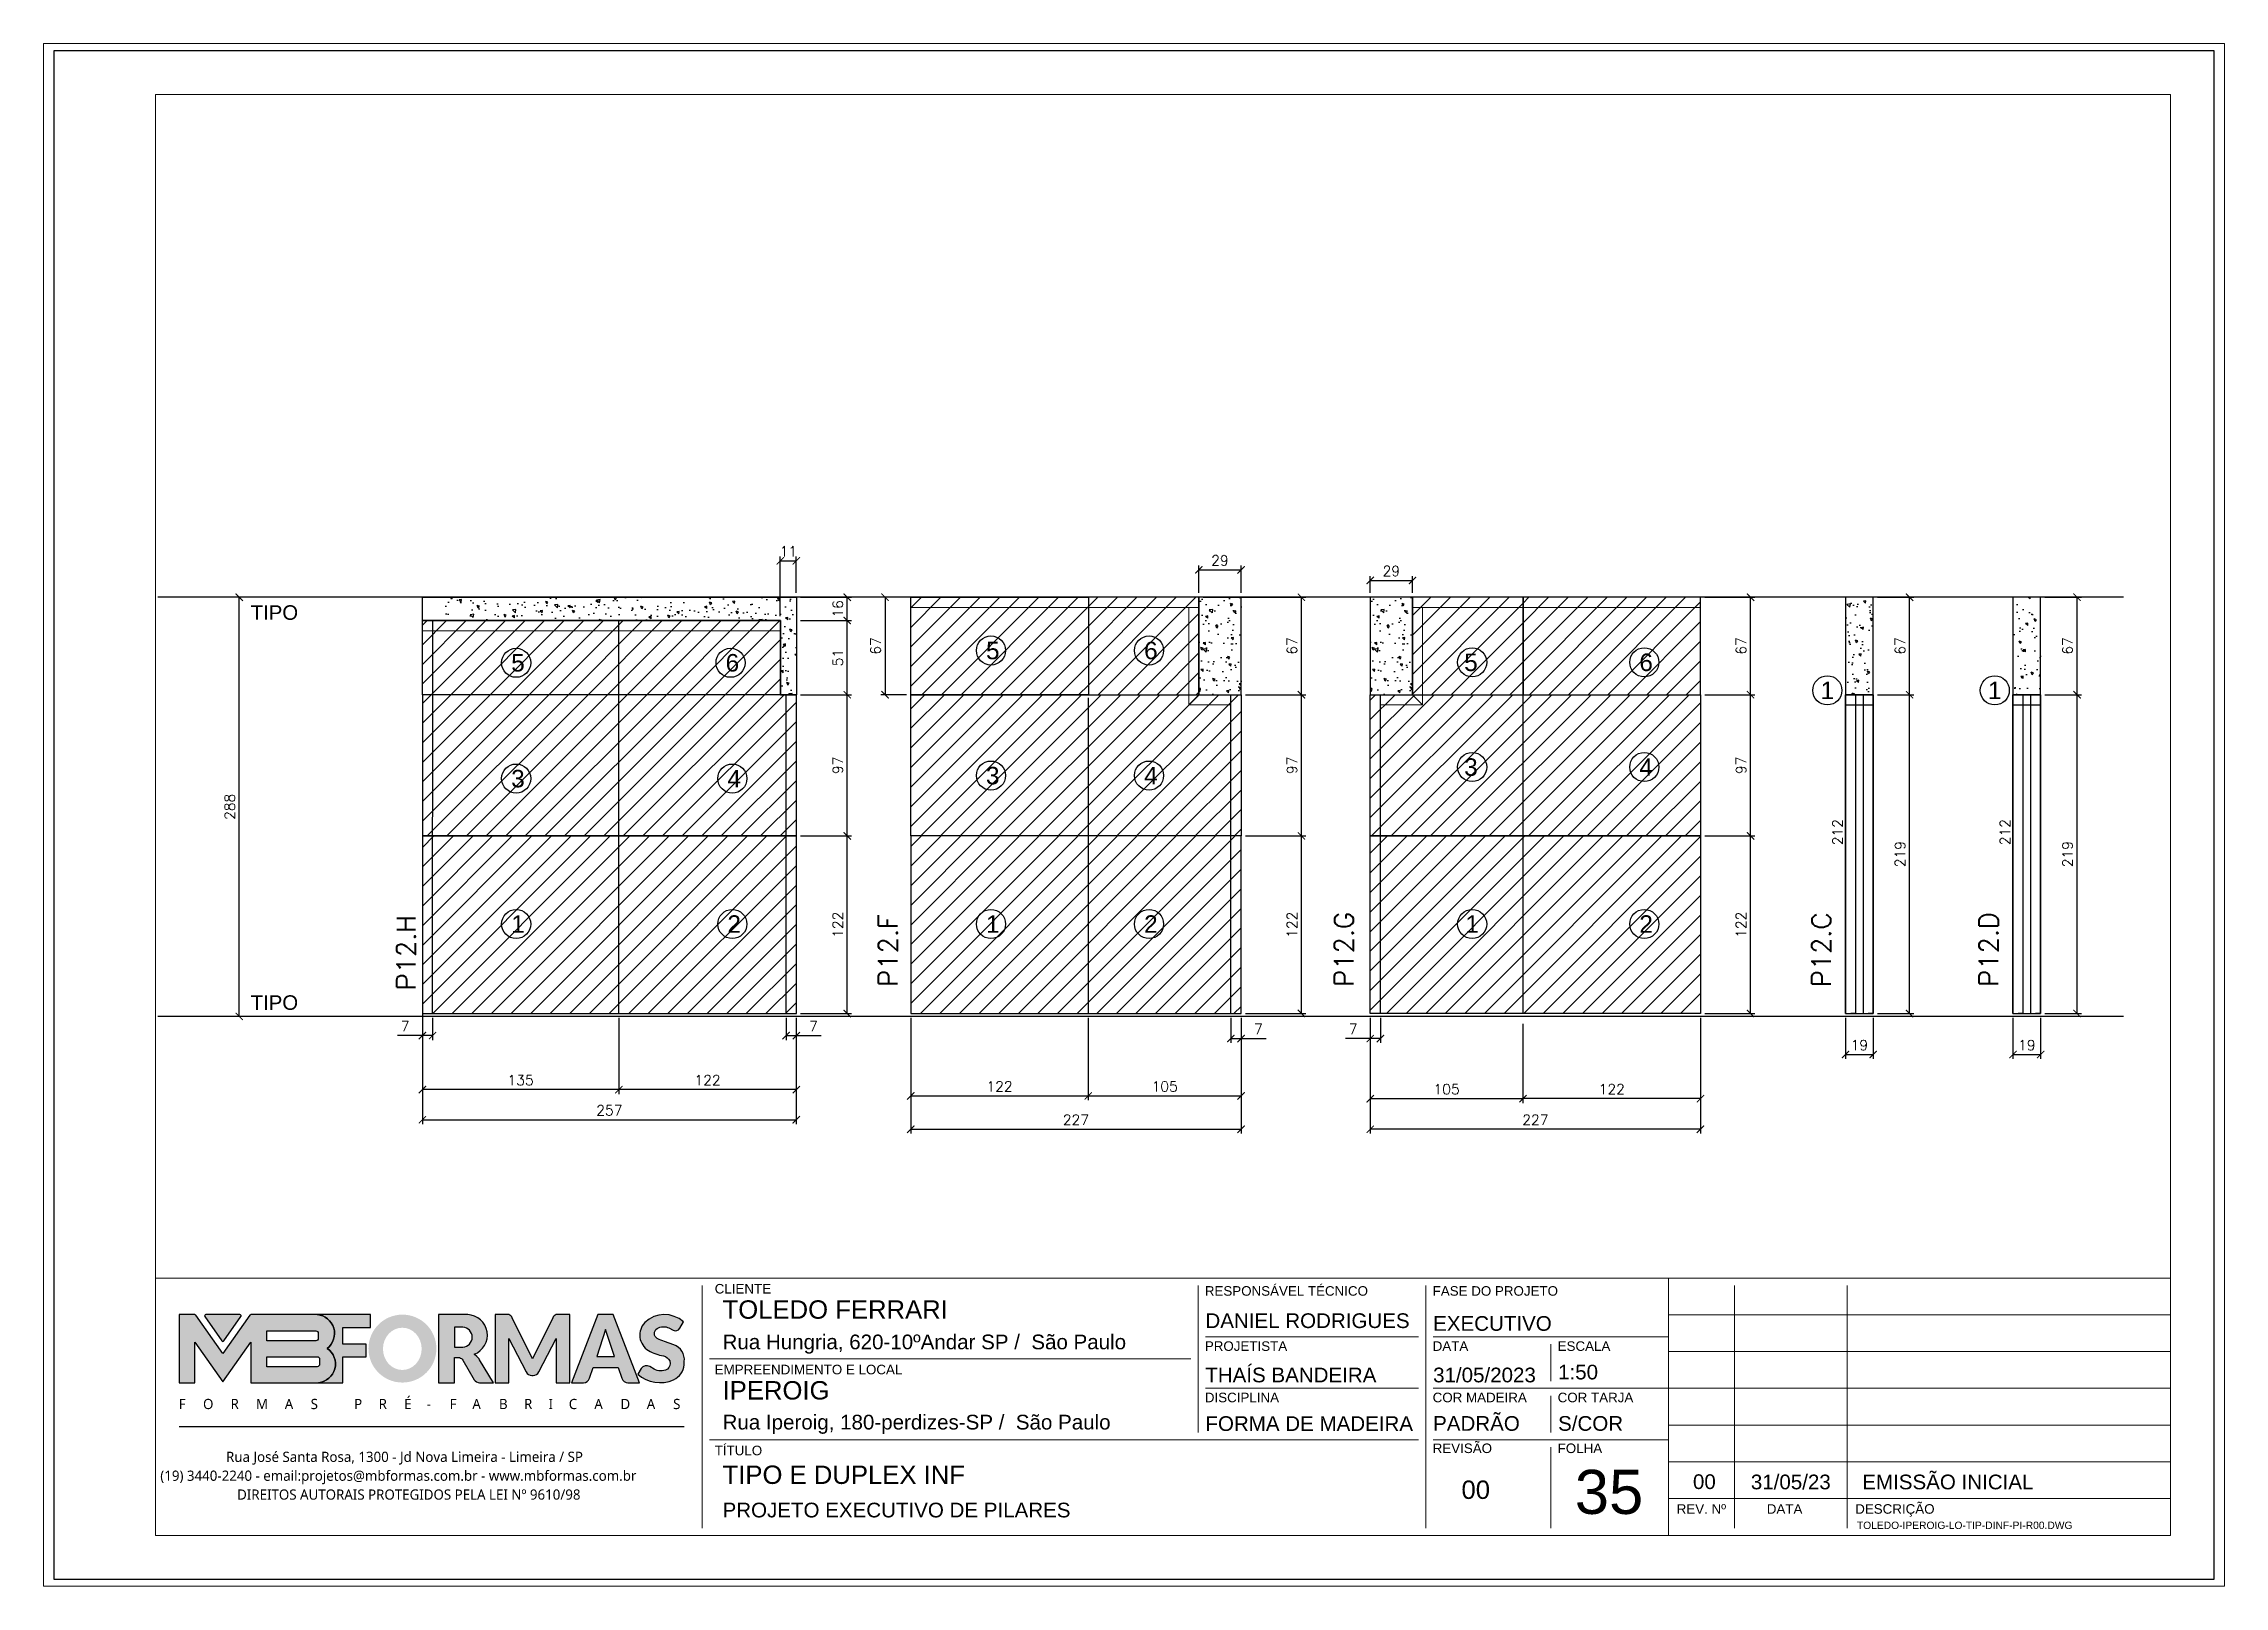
# Paper-space layout '35' of a CAD drawing. Extents: x 399.1 to 428.8, y 284.8 to 305.8.
# The model-space entities are those that its viewports show. They can reach past a viewport. Long polylines and large blocks are cut down to what shows.
import ezdxf
from ezdxf.enums import TextEntityAlignment as Align

# ---------------------------------------------------------------- set-up
doc = ezdxf.new("R2010")
doc.units = 0
doc.header["$PDMODE"] = 2
doc.header["$PDSIZE"] = 10
doc.linetypes.add('DIVIDE2', pattern=[0.625, 0.25, -0.125, 0, -0.125, 0, -0.125])
doc.linetypes.add('HIDDEN', pattern=[9.525, 6.35, -3.175])
doc.layers.get('0').update_dxf_attribs({"lineweight": 13})
doc.layers.get('Defpoints').update_dxf_attribs({"lineweight": 13})
for name, color, linetype, lineweight in [('A-GENM', 7, 'Continuous', 18), ('cotas', 4, 'Continuous', 13), ('FOLHA MB', 7, 'Continuous', 13), ('N° FOLHA', 5, 'Continuous', 13), ('Texto Seção', 7, 'Continuous', 15)]:
    doc.layers.add(name, color=color, linetype=linetype, lineweight=lineweight)
for name, color, linetype in [('Concreto', 250, 'HIDDEN'), ('Cota', 4, 'Continuous'), ('Cota Sarrafo', 180, 'Continuous'), ('MB Logo', 254, 'Continuous'), ('Nível', 160, 'Continuous'), ('Painéis', 30, 'Continuous'), ('Reaproveitamento', 252, 'Continuous'), ('Romaneio', 10, 'Continuous'), ('Sarr 7x7', 104, 'Continuous'), ('Sarrafo de Pressão', 42, 'HIDDEN'), ('Texto Nível', 251, 'Continuous')]:
    doc.layers.add(name, color=color, linetype=linetype)
doc.layers.add('Laje_Perimetro', color=7, linetype='Continuous', plot=False)
doc.layers.add('VIEW', color=252, linetype='Continuous', lineweight=13, plot=False)
doc.styles.add('ARIAL', font='arial.ttf', dxfattribs={"oblique": 15, "height": 25})
doc.styles.add('MB_C01', font='arial.ttf', dxfattribs={"height": 1.3})
doc.styles.add('MB_C02', font='arial.ttf', dxfattribs={"height": 2})
doc.styles.add('MB_C03', font='arial.ttf', dxfattribs={"height": 2.5})
doc.styles.add('MB_C04', font='arial.ttf', dxfattribs={"height": 6})
doc.styles.add('MtXpl_Lucida_Sans_Un', font='l_10646.ttf')
doc.styles.add('REGUA-120', font='ROMANS.shx', dxfattribs={"height": 15})
doc.styles.add('ROMANS', font='romans.shx')
doc.dimstyles.new('Cota Paínel', dxfattribs={"dimtxt": 7, "dimasz": 5, "dimexe": 3, "dimexo": 3, "dimgap": 3, "dimtad": 1, "dimdec": 1, "dimzin": 12, "dimdsep": 46, "dimtxsty": 'ROMANS', "dimblk": 'ARCHTICK', "dimcen": 0, "dimclrd": 4, "dimclre": 4, "dimclrt": 1, "dimadec": 1, "dimazin": 3, "dimtfac": 1, "dimtdec": 1, "dimtmove": 0, "dimatfit": 3, "dimldrblk": 'OBLIQUE', "dimfxl": 0, "dimtolj": 1, "dimtzin": 12, "dimarcsym": 0})
doc.dimstyles.new('PAINEL', dxfattribs={"dimtxt": 7, "dimasz": 5, "dimexe": 3, "dimexo": 3, "dimgap": 3, "dimtad": 1, "dimdec": 1, "dimzin": 12, "dimdsep": 46, "dimtxsty": 'ROMANS', "dimblk": 'ARCHTICK', "dimcen": 0, "dimclrd": 4, "dimclre": 4, "dimclrt": 1, "dimadec": 1, "dimazin": 3, "dimtfac": 1, "dimtdec": 1, "dimtmove": 0, "dimatfit": 3, "dimldrblk": 'OBLIQUE', "dimfxl": 0, "dimtolj": 1, "dimtzin": 12, "dimarcsym": 0})
doc.dimstyles.new('projeto2', dxfattribs={"dimtxt": 7, "dimasz": 5, "dimexe": 1.25, "dimexo": 2.5, "dimgap": 2, "dimtad": 1, "dimdec": 1, "dimdsep": 46, "dimtxsty": 'ROMANS', "dimblk": 'OBLIQUE', "dimcen": 10, "dimdle": 1, "dimse1": 1, "dimse2": 1, "dimsd1": 1, "dimsd2": 1, "dimclrd": 256, "dimclre": 256, "dimclrt": 1, "dimadec": 0, "dimazin": 0, "dimtfac": 1, "dimtdec": 1, "dimtmove": 0, "dimatfit": 3, "dimldrblk": 'OBLIQUE', "dimfxl": 0, "dimlwd": -1, "dimlwe": -1, "dimarcsym": 0})
pattern_1 = [(140, (1606.151, 12872.556), (1.593909, 18.218467), [1.905, -20.955]), (85, (1606.15, 12872.556), (-19.105685, -3.524342), [1.524, -16.764058]), (190.45144, (1606.284, 12874.074), (-17.511775, 14.694125), [1.619001, -17.809024]), (136.1842, (1601.07, 12872.556), (4.204233, 27.107904), [2.8575, -31.4325]), (186.63556, (1601.42, 12874.815), (-24.742612, 23.740413), [2.428502, -26.71356]), (81.18415, (1601.07, 12872.556), (-24.742612, 23.740413), [2.285997, -25.145973]), (111, (1602.341, 12875.096), (10.22652, 15.161439), [1.905, -20.955]), (56, (1602.34, 12875.096), (-18.418797, 6.180203), [1.524, -16.764]), (161.451445, (1603.193, 12876.359), (-8.192277, 21.341642), [1.619001, -17.808994]), (127.5, (1606.151, 12872.5555), (-8.4555039, 0.3088603), [0, -16.5608, 0, -17.018, 0, -16.8275]), (97.5, (1606.151, 12872.5555), (-10.0180575, 6.6819663), [0, -9.7028, 0, -16.1798, 0, -6.4135]), (57.5, (1606.151, 12866.891), (0.5728744, 13.5590595), [0, -6.35, 0, -19.812, 0, -26.289]), (47.5, (1606.151, 12864.351), (-2.542649, 14.812918), [0, -8.255, 0, -13.1572, 0, -18.669])]
pattern_2 = [(45, (-11589.353, -4e-12), (-6.735192, 6.735192), [])]
pattern_3 = [(45, (-11602.353, -2), (-6.735192, 6.735192), [])]
pattern_4 = [(45, (-11602.353, -4e-12), (-6.735192, 6.735192), [])]
pattern_5 = [(140, (1723.943, 12872.556), (1.593909, 18.218467), [1.905, -20.955]), (85, (1723.943, 12872.556), (-19.105685, -3.524342), [1.524, -16.764058]), (190.45144, (1724.076, 12874.074), (-17.511775, 14.694125), [1.619001, -17.809024]), (136.1842, (1718.863, 12872.556), (4.204233, 27.107904), [2.8575, -31.4325]), (186.63556, (1719.213, 12874.815), (-24.742612, 23.740413), [2.428502, -26.71356]), (81.18415, (1718.863, 12872.556), (-24.742612, 23.740413), [2.285997, -25.145973]), (111, (1720.133, 12875.096), (10.22652, 15.161439), [1.905, -20.955]), (56, (1720.133, 12875.096), (-18.418797, 6.180203), [1.524, -16.764]), (161.451445, (1720.985, 12876.359), (-8.192277, 21.341642), [1.619001, -17.808994]), (127.5, (1723.943, 12872.5555), (-8.4555039, 0.3088603), [0, -16.5608, 0, -17.018, 0, -16.8275]), (97.5, (1723.943, 12872.5555), (-10.0180575, 6.6819663), [0, -9.7028, 0, -16.1798, 0, -6.4135]), (57.5, (1723.943, 12866.891), (0.5728744, 13.5590595), [0, -6.35, 0, -19.812, 0, -26.289]), (47.5, (1723.943, 12864.351), (-2.542649, 14.812918), [0, -8.255, 0, -13.1572, 0, -18.669])]
pattern_6 = [(140, (1585.471, 12849.556), (1.593909, 18.218467), [1.905, -20.955]), (85, (1585.471, 12849.556), (-19.105685, -3.524342), [1.524, -16.764058]), (190.45144, (1585.604, 12851.074), (-17.511775, 14.694125), [1.619001, -17.809024]), (136.1842, (1580.39, 12849.556), (4.204233, 27.107904), [2.8575, -31.4325]), (186.63556, (1580.741, 12851.815), (-24.742612, 23.740413), [2.428502, -26.71356]), (81.18415, (1580.39, 12849.556), (-24.742612, 23.740413), [2.285997, -25.145973]), (111, (1581.661, 12852.096), (10.22652, 15.161439), [1.905, -20.955]), (56, (1581.661, 12852.096), (-18.418797, 6.180203), [1.524, -16.764]), (161.451445, (1582.513, 12853.359), (-8.192277, 21.341642), [1.619001, -17.808994]), (127.5, (1585.471, 12849.5555), (-8.4555039, 0.3088603), [0, -16.5608, 0, -17.018, 0, -16.8275]), (97.5, (1585.471, 12849.5555), (-10.0180575, 6.6819663), [0, -9.7028, 0, -16.1798, 0, -6.4135]), (57.5, (1585.471, 12843.891), (0.5728744, 13.5590595), [0, -6.35, 0, -19.812, 0, -26.289]), (47.5, (1585.471, 12841.351), (-2.542649, 14.812918), [0, -8.255, 0, -13.1572, 0, -18.669])]

psp = doc.layouts.new('35')

msp = doc.modelspace()

# ---------------------------------------------------------------- texts
at = {"layer": 'N° FOLHA', "color": 5, "style": 'MB_C04'}
msp.add_text('35', height=30.3061, dxfattribs=at).set_placement((-14875.91, -472.997))
at = {"layer": 'Romaneio', "color": 0, "style": 'ARIAL'}
for s, p in [('5', (-15275.96, 120.187)), ('6', (-15167.277, 120.187)), ('5', (-15602.314, 111.772)), ('6', (-15454.931, 111.772)), ('5', (-14947.275, 112.068)), ('6', (-14826.884, 112.068)), ('1', (-14702.303, 92.786)), ('1', (-14587.236, 92.786)), ('3', (-14947.275, 40.114)), ('4', (-14826.884, 40.114)), ('3', (-15602.314, 32.195)), ('4', (-15453.721, 32.195)), ('3', (-15275.96, 34.254)), ('4', (-15167.277, 34.254)), ('1', (-15602.314, -67.729)), ('2', (-15453.721, -67.729)), ('1', (-15275.96, -67.729)), ('2', (-15167.277, -67.729)), ('1', (-14946.416, -67.729)), ('2', (-14826.884, -67.729))]:
    msp.add_text(s, height=12, dxfattribs=at).set_placement(p, align=Align.MIDDLE_CENTER)
at = {"layer": 'Texto Nível', "style": 'ARIAL'}
for p in [(-15753.42, 141.268), (-15753.42, -126.684)]:
    msp.add_text('TIPO', height=10, dxfattribs=at).set_placement(p, align=Align.RIGHT)
at = {"layer": 'Texto Seção', "char_height": 13, "width": 285.32988, "rotation": 90, "style": 'REGUA-120'}
for s, insert, attachment_point in [('P12.H', (-15672.638, -113.216), 7), ('P12.F', (-15341.387, -110.745), 7), ('P12.G', (-15041.109, -110.745), 1), ('P12.C', (-14712.919, -111.05), 1), ('P12.D', (-14584.937, -110.745), 7)]:
    msp.add_mtext(s, dxfattribs=dict(at, insert=insert, attachment_point=attachment_point))

# ---------------------------------------------------------------- blocks, each defined once
blk = doc.blocks.new('MB-NOVO')
at = {"layer": 'MB Logo', "linetype": 'Continuous'}
h = blk.add_hatch(color=256, dxfattribs=at)
h.dxf.hatch_style = 1
h.set_gradient(color1=(242, 132, 69), color2=(247, 180, 141), rotation=90, tint=1)
h.paths.add_polyline_path([(-18529.6, 10980.8), (-18475.7, 10980.8, 0.706757), (-18468.7, 11008, 0.681802), (-18476.7, 11034.9), (-18529.4, 11034.9, 0.243712), (-18530.2, 11034.5), (-18551.7, 11003.9), (-18573.3, 11034.5, 0.243712), (-18574.1, 11034.9), (-18586.5, 11034.9), (-18586.5, 10980.8), (-18573.9, 10980.8), (-18573.9, 11012.9), (-18551.7, 10981.5), (-18529.6, 11012.9)])
h.paths.add_polyline_path([(-18516.8, 11014.1), (-18516.8, 11022), (-18477.8, 11022, -0.414214), (-18475.8, 11020), (-18475.8, 11016.1, -0.414214), (-18477.8, 11014.1)], flags=16)
h.paths.add_polyline_path([(-18516.8, 11001.4), (-18476.8, 11001.4, -0.414214), (-18474.8, 10999.4), (-18474.8, 10995.5, -0.414214), (-18476.8, 10993.5), (-18516.8, 10993.5)], flags=16)
at = {"layer": 'MB Logo', "true_color": 0x262626}
h = blk.add_hatch(color=250, dxfattribs=at)
h.dxf.hatch_style = 1
h.paths.add_polyline_path([(-18537.3, 11033.3, 0.60809), (-18538.1, 11034.9), (-18565.3, 11034.9, 0.60809), (-18566.1, 11033.3), (-18552.5, 11014, 0.518202), (-18550.9, 11014)])
h = blk.add_hatch(color=250, dxfattribs=at)
h.dxf.hatch_style = 1
h.paths.add_polyline_path([(-18456.2, 11011.3), (-18456.2, 11024.6), (-18434.2, 11024.6), (-18434.2, 11034.9), (-18476.7, 11034.9, -0.681802), (-18468.7, 11008, -0.706757), (-18475.7, 10980.8), (-18456.2, 10980.8), (-18456.2, 11001.4), (-18437.8, 11001.4), (-18437.8, 11011.3)])
h = blk.add_hatch(color=250, dxfattribs=at)
h.dxf.hatch_style = 1
h.paths.add_polyline_path([(-18435.9, 11007.9, 1), (-18381.9, 11007.9, 1)])
edge = h.paths.add_edge_path(flags=16)
edge.add_ellipse((-18409, 11007.7), major_axis=(0, 16.8), ratio=0.916255, start_angle=0, end_angle=360)
h = blk.add_hatch(color=250, dxfattribs=at)
h.dxf.hatch_style = 1
h.paths.add_polyline_path([(-18357, 11034.9), (-18380.2, 11034.9), (-18380.2, 10980.8), (-18367.6, 10980.8), (-18367.6, 11000.7), (-18363.4, 11000.7, -0.195765), (-18360.9, 10998.9), (-18351.8, 10983.2, 0.261385), (-18347.5, 10980.8), (-18336.4, 10980.8), (-18347.5, 10999, 0.082429), (-18349.6, 11001.5), (-18351.9, 11003.4, 0.81838)])
h.paths.add_polyline_path([(-18360.8, 11009), (-18367.6, 11009), (-18367.6, 11025), (-18360.8, 11025, -0.92578)], flags=16)
h = blk.add_hatch(color=250, dxfattribs=at)
h.dxf.hatch_style = 1
h.paths.add_polyline_path([(-18286.6, 11015.9), (-18286.6, 10980.8), (-18275.8, 10980.8), (-18275.8, 11034.9), (-18286.6, 11034.9, 0.216647), (-18289.4, 11032.4), (-18305.5, 10999.8), (-18321.6, 11032.7, 0.199908), (-18324.3, 11034.9), (-18335.2, 11034.9), (-18335.2, 10980.8), (-18324.3, 10980.8), (-18324.3, 11015.9), (-18310.4, 10989.3, 0.279644), (-18306, 10986.6, 0.340986), (-18300.5, 10989.3)])
h = blk.add_hatch(color=250, dxfattribs=at)
h.dxf.hatch_style = 1
h.paths.add_polyline_path([(-18274.4, 10980.8), (-18265, 10980.8, 0.322517), (-18260.2, 10984.3), (-18257.3, 10993), (-18237.2, 10993), (-18234.3, 10984.3, 0.322517), (-18229.5, 10980.8), (-18220.3, 10980.8), (-18241.2, 11034.9), (-18253.4, 11034.9)])
h.paths.add_polyline_path([(-18254.4, 11001.6), (-18247.3, 11023), (-18240.1, 11001.6)], flags=16)
h = blk.add_hatch(color=250, dxfattribs=at)
h.dxf.hatch_style = 1
h.paths.add_polyline_path([(-18206, 11024, -0.247671), (-18196.9, 11024.3), (-18193.5, 11022.5, 0.40799), (-18188.2, 11024.1), (-18185.4, 11029.1, 0.392837), (-18216.2, 11028.7, 0.467779), (-18213.3, 11006.3, 0.077523), (-18201.2, 11002.1, -0.214206), (-18196.1, 10997.9, -0.284295), (-18198.2, 10991.4, -0.26924), (-18208.8, 10991.6), (-18212.2, 10993.6, 0.407727), (-18219, 10992.1), (-18221.8, 10987.7, 0.296878), (-18193.2, 10983.1, 0.272251), (-18184.9, 10995.3), (-18184.6, 10997.9, 0.348906), (-18193.7, 11011.2), (-18200.4, 11013.5, -0.045018), (-18205.8, 11015.7, -0.618284)])
at = {"layer": 'MB Logo', "linetype": 'Continuous'}
blk.add_line((-18586.5, 10945.9), (-18184.8, 10945.9), dxfattribs=at)
at = {"layer": 'MB Logo', "color": 23, "linetype": 'Continuous', "true_color": 0xf28445}
for points in [[(-18573.3, 11034.5, 0.243712), (-18574.1, 11034.9), (-18586.5, 11034.9), (-18586.5, 10980.8), (-18573.9, 10980.8), (-18573.9, 11012.9), (-18551.7, 10981.5), (-18529.6, 11012.9), (-18529.6, 10980.8), (-18475.7, 10980.8, 0.706757), (-18468.7, 11008, 0.681802), (-18476.7, 11034.9), (-18529.4, 11034.9, 0.243712), (-18530.2, 11034.5), (-18551.7, 11003.9)], [(-18516.8, 11022), (-18477.8, 11022, -0.414214), (-18475.8, 11020), (-18475.8, 11016.1, -0.414214), (-18477.8, 11014.1), (-18516.8, 11014.1)], [(-18516.8, 11001.4), (-18476.8, 11001.4, -0.414214), (-18474.8, 10999.4), (-18474.8, 10995.5, -0.414214), (-18476.8, 10993.5), (-18516.8, 10993.5)]]:
    blk.add_lwpolyline(points, format="xyb", close=True, dxfattribs=at)
at = {"layer": 'MB Logo', "color": 250, "true_color": 0x262626}
for points in [[(-18537.3, 11033.3, 0.60809), (-18538.1, 11034.9), (-18565.3, 11034.9, 0.60809), (-18566.1, 11033.3), (-18552.5, 11014, 0.518202), (-18550.9, 11014)], [(-18437.8, 11011.3), (-18456.2, 11011.3), (-18456.2, 11024.6), (-18434.2, 11024.6), (-18434.2, 11034.9), (-18476.7, 11034.9, -0.681802), (-18468.7, 11008, -0.706757), (-18475.7, 10980.8), (-18456.2, 10980.8), (-18456.2, 11001.4), (-18437.8, 11001.4)], [(-18347.5, 10980.8), (-18336.4, 10980.8), (-18347.5, 10999, 0.082429), (-18349.6, 11001.5), (-18351.9, 11003.4, 0.81838), (-18357, 11034.9), (-18380.2, 11034.9), (-18380.2, 10980.8), (-18367.6, 10980.8), (-18367.6, 11000.7), (-18363.4, 11000.7, -0.209789), (-18360.8, 10998.7), (-18351.8, 10983.2, 0.261385)], [(-18286.6, 11015.9), (-18286.6, 10980.8), (-18275.8, 10980.8), (-18275.8, 11034.9), (-18286.6, 11034.9, 0.216647), (-18289.4, 11032.4), (-18305.5, 10999.8), (-18321.5, 11032.4, 0.216647), (-18324.3, 11034.9), (-18335.2, 11034.9), (-18335.2, 10980.8), (-18324.3, 10980.8), (-18324.3, 11015.9), (-18310.4, 10989.3, 0.279644), (-18306, 10986.6), (-18304.9, 10986.6, 0.279644), (-18300.5, 10989.3)], [(-18265, 10980.8, 0.322517), (-18260.2, 10984.3), (-18257.3, 10993), (-18237.2, 10993), (-18234.3, 10984.3, 0.322517), (-18229.5, 10980.8), (-18220.3, 10980.8), (-18241.2, 11034.9), (-18253.4, 11034.9), (-18274.4, 10980.8)], [(-18206.2, 11015.9, -0.549626), (-18206.4, 11023.8, -0.258723), (-18196.9, 11024.3), (-18193.5, 11022.5, 0.40799), (-18188.2, 11024.1), (-18185.4, 11029.1, 0.392837), (-18216.2, 11028.7, 0.467779), (-18213.3, 11006.3, 0.077523), (-18201.2, 11002.1, -0.203897), (-18196.3, 10998.2), (-18196.1, 10997.8, -0.267611), (-18198, 10991.6), (-18198.5, 10991.3, -0.261145), (-18208.8, 10991.6), (-18212.2, 10993.6, 0.407727), (-18219, 10992.1), (-18221.8, 10987.7, 0.296878), (-18193.2, 10983.1, 0.265963), (-18184.9, 10994.9), (-18184.7, 10997.6, 0.340466), (-18193.1, 11011), (-18200.4, 11013.5, -0.049298)], [(-18367.6, 11009), (-18360.8, 11009, 0.92578), (-18360.8, 11025), (-18367.6, 11025)]]:
    blk.add_lwpolyline(points, format="xyb", close=True, dxfattribs=at)
blk.add_lwpolyline([(-18247.3, 11023), (-18254.4, 11001.6), (-18240.1, 11001.6)], close=True, dxfattribs=at)
at = {"layer": 'MB Logo', "color": 250, "true_color": 0x262626, "style": 'MtXpl_Lucida_Sans_Un'}
for s, height, p in [('F', 8.12, (-18586.8, 10959.8)), ('O', 8.12, (-18567.5, 10959.8)), ('R', 8.12, (-18545.6, 10959.8)), ('M', 8.12, (-18525.4, 10959.8)), ('A', 8.12, (-18502.5, 10959.8)), ('S', 8.12, (-18481.9, 10959.8)), ('P', 8.12, (-18447.3, 10959.8)), ('R', 8.12, (-18427.8, 10959.8)), ('É', 8.12, (-18407.5, 10959.8)), ('-', 8.12, (-18389.6, 10959.8)), ('F', 8.12, (-18371.4, 10959.8)), ('A', 8.12, (-18353.3, 10959.8)), ('B', 8.12, (-18332.1, 10959.8)), ('R', 8.12, (-18312.2, 10959.8)), ('I', 8.12, (-18292.7, 10959.8)), ('C', 8.12, (-18276.6, 10959.8)), ('A', 8.12, (-18256.3, 10959.8)), ('D', 8.12, (-18235.5, 10959.8)), ('A', 8.12, (-18214.6, 10959.8)), ('S', 8.12, (-18193.6, 10959.8)), ('DIREITOS AUTORAIS PROTEGIDOS PELA LEI Nº 9610/98', 8.122, (-18540.4, 10887.8))]:
    blk.add_text(s, height=height, dxfattribs=at).set_placement(p)
at = {"layer": 'MB Logo', "style": 'MtXpl_Lucida_Sans_Un'}
for s, p in [('(19) 3440-2240 - email:projetos@mbformas.com.br - www.mbformas.com.br', (-18601.5, 10902.8)), ('Rua José Santa Rosa, 1300 - Jd Nova Limeira - Limeira / SP', (-18549.2, 10917.8))]:
    blk.add_text(s, height=8.122, dxfattribs=at).set_placement(p)
blk = doc.blocks.new('A$C169d8357')
at = {"layer": 'FOLHA MB', "color": 1}
for p, q in [((1109.8, 356.7), (70, 356.7)), ((445.6, 351.7), (445.6, 185)), ((786.6, 351.7), (786.6, 250.7)), ((943.1, 351.7), (943.1, 185)), ((1109.8, 356.7), (1109.8, 179.9)), ((1455, 356.7), (1109.8, 356.7)), ((1155.3, 185), (1155.3, 351.7)), ((1232.6, 351.7), (1232.6, 185)), ((1455, 331.5), (1109.8, 331.5)), ((938.1, 316.3), (791.6, 316.3)), ((1109.8, 316.3), (948.2, 316.3)), ((781.5, 301.2), (450.7, 301.2)), ((1029, 311.3), (1029, 286)), ((1455, 306.2), (1109.8, 306.2)), ((938.1, 281), (791.6, 281)), ((1109.8, 281), (948.2, 281)), ((1029, 275.9), (1029, 250.7)), ((1455, 281), (1109.8, 281)), ((1455, 255.7), (1109.8, 255.7)), ((938.1, 245.6), (450.7, 245.6)), ((1109.8, 245.6), (948.2, 245.6)), ((1029, 240.6), (1029, 185)), ((1455, 230.4), (1109.8, 230.4)), ((1455, 205.2), (1109.8, 205.2))]:
    blk.add_line(p, q, dxfattribs=at)
for points in [[(0, 1199.9), (0, 149.9), (1485, 149.9), (1485, 1199.9)], [(70, 1169.9), (70, 179.9), (1455, 179.9), (1455, 1169.9)]]:
    blk.add_lwpolyline(points, close=True, dxfattribs=at)
at = {"layer": 'MB Logo', "xscale": 0.8642040370897565, "yscale": 0.8642040370897565, "zscale": 0.8642040370897565}
blk.add_blockref('MB-NOVO', (16148.7, -9204.8), dxfattribs=at)
at = {"layer": 'FOLHA MB', "color": 6}
for s, height, style, p in [('CLIENTE', 6.57, 'MB_C01', (454.3, 346.1)), ('RESPONSÁVEL TÉCNICO', 6.566, 'MB_C01', (791.2, 344.6)), ('FASE DO PROJETO', 6.566, 'MB_C01', (947.8, 344.6)), ('Rua Hungria, 620-10ºAndar SP /  São Paulo', 10.102, 'MB_C02', (459.7, 307.8)), ('PROJETISTA', 6.57, 'MB_C01', (791.2, 306.7)), ('DATA', 6.57, 'MB_C01', (947.8, 306.7)), ('ESCALA', 6.57, 'MB_C01', (1033.7, 306.7)), ('EMPREENDIMENTO E LOCAL', 6.566, 'MB_C01', (454.3, 290.6)), ('DISCIPLINA', 6.57, 'MB_C01', (791.2, 271.4)), ('COR MADEIRA', 6.566, 'MB_C01', (947.8, 271.4)), ('COR TARJA', 6.57, 'MB_C01', (1033.7, 271.4)), ('Rua Iperoig, 180-perdizes-SP /  São Paulo', 10.102, 'MB_C02', (459.7, 252.7)), ('TÍTULO', 6.57, 'MB_C01', (454.3, 235)), ('REVISÃO', 6.57, 'MB_C01', (947.8, 236.5)), ('FOLHA', 6.57, 'MB_C01', (1033.7, 236.5)), ('PROJETO EXECUTIVO DE PILARES', 10.102, 'MB_C02', (459.7, 192.3))]:
    blk.add_text(s, height=height, dxfattribs=dict(at, style=style)).set_placement(p)
at = {"layer": 'FOLHA MB', "color": 5}
for s, height, style, p in [('TOLEDO FERRARI', 12.628, 'MB_C03', (459.7, 328.8)), ('DANIEL RODRIGUES', 10.102, 'MB_C02', (791.6, 322.4)), ('EXECUTIVO', 10.1, 'MB_C02', (948.1, 320.5)), ('IPEROIG', 12.63, 'MB_C03', (459.7, 273.3)), ('THAÍS BANDEIRA', 10.102, 'MB_C02', (791.5, 285.1)), ('31/05/2023', 10.1, 'MB_C02', (948.1, 285.1)), ('1:50', 10.1, 'MB_C02', (1034, 287.1)), ('FORMA DE MADEIRA', 10.102, 'MB_C02', (791.6, 251.7)), ('PADRÃO', 10.1, 'MB_C02', (948.1, 251.8)), ('S/COR', 10.1, 'MB_C02', (1034, 251.8)), ('TIPO E DUPLEX INF', 12.628, 'MB_C03', (459.7, 215.3)), ('00', 12.63, 'MB_C03', (967.6, 205)), ('00', 10.1, 'MB_C02', (1126.7, 211.8)), ('31/05/23', 10.1, 'MB_C02', (1166.5, 211.6)), ('EMISSÃO INICIAL', 10.102, 'MB_C02', (1243.1, 211.6))]:
    blk.add_text(s, height=height, dxfattribs=dict(at, style=style)).set_placement(p)
at = {"layer": 'FOLHA MB', "color": 6, "style": 'MB_C01'}
for s, p in [('REV. Nº', (1132.5, 198.1)), ('DATA', (1189.7, 198.1)), ('DESCRIÇÃO', (1265.5, 198.1))]:
    blk.add_text(s, height=6.57, dxfattribs=at).set_placement(p, align=Align.MIDDLE_CENTER)
at = {"layer": 'FOLHA MB', "insert": (1239.4, 189.4), "char_height": 5.051, "width": 210.818, "attachment_point": 1, "style": 'MB_C04'}
blk.add_mtext('TOLEDO-IPEROIG-LO-TIP-DINF-PI-R00.DWG', dxfattribs=at)
blk = doc.blocks.new('_ArchTick')
at = {"color": 0, "linetype": 'ByBlock', "const_width": 0.15}
blk.add_lwpolyline([(-0.5, -0.5), (0.5, 0.5)], dxfattribs=at)
blk = doc.blocks.new('*D4454')
at = {"layer": 'Cota', "color": 4, "lineweight": -2, "transparency": 16777216}
for p, q in [((-15102.3, -7.2), (-15060.8, -7.2)), ((-15063.8, -129.2), (-15063.8, -7.2)), ((-15102.3, -129.2), (-15060.8, -129.2))]:
    blk.add_line(p, q, dxfattribs=at)
at = {"layer": 'Defpoints', "color": 0, "transparency": 16777216}
for p in [(-15105.3, -7.2), (-15063.8, -7.2), (-15105.3, -129.2)]:
    blk.add_point(p, dxfattribs=at)
at = {"layer": 'Cota', "color": 4, "lineweight": -2, "transparency": 16777216, "xscale": 5, "yscale": 5, "zscale": 5}
for p, rotation in [((-15063.8, -7.2), 90), ((-15063.8, -129.2), 270)]:
    blk.add_blockref('_ArchTick', p, dxfattribs=dict(at, rotation=rotation))
at = {"layer": 'Cota', "color": 1, "transparency": 16777216, "insert": (-15070.3, -68.2), "char_height": 7, "attachment_point": 5, "rotation": 90, "style": 'ROMANS'}
blk.add_mtext('\\A1;122', dxfattribs=at)
blk = doc.blocks.new('_OBLIQUE')
at = {"color": 0, "linetype": 'ByBlock', "lineweight": -2}
for p, q in [((0, 0), (-1, 0)), ((-0.5, -0.5), (0.5, 0.5))]:
    blk.add_line(p, q, dxfattribs=at)
blk = doc.blocks.new('*D4455')
at = {"layer": 'Cota', "color": 4, "lineweight": -2, "transparency": 16777216}
for p, q in [((-15112.3, -132.2), (-15112.3, -149.4)), ((-15105.3, -132.2), (-15105.3, -149.4)), ((-15112.3, -146.4), (-15105.3, -146.4)), ((-15105.3, -146.4), (-15088.1, -146.4))]:
    blk.add_line(p, q, dxfattribs=at)
at = {"layer": 'Defpoints', "color": 0, "transparency": 16777216}
for p in [(-15112.3, -129.2), (-15105.3, -129.2), (-15105.3, -146.4)]:
    blk.add_point(p, dxfattribs=at)
at = {"layer": 'Cota', "color": 4, "lineweight": -2, "transparency": 16777216, "xscale": 5, "yscale": 5, "zscale": 5, "rotation": 180}
blk.add_blockref('_ArchTick', (-15112.3, -146.4), dxfattribs=at)
at = {"layer": 'Cota', "color": 4, "lineweight": -2, "transparency": 16777216, "xscale": 5, "yscale": 5, "zscale": 5}
blk.add_blockref('_ArchTick', (-15105.3, -146.4), dxfattribs=at)
at = {"layer": 'Cota', "color": 1, "transparency": 16777216, "insert": (-15093.4, -139.9), "char_height": 7, "attachment_point": 5, "style": 'ROMANS'}
blk.add_mtext('\\A1;7', dxfattribs=at)
blk = doc.blocks.new('*D4456')
at = {"layer": 'Cota', "color": 4, "lineweight": -2, "transparency": 16777216}
for p, q in [((-15016.5, -132.2), (-15016.5, -211.7)), ((-14789.5, -132.2), (-14789.5, -211.7)), ((-14789.5, -208.7), (-15016.5, -208.7))]:
    blk.add_line(p, q, dxfattribs=at)
at = {"layer": 'Defpoints', "color": 0, "transparency": 16777216}
for p in [(-15016.5, -129.2), (-14789.5, -129.2), (-15016.5, -208.7)]:
    blk.add_point(p, dxfattribs=at)
at = {"layer": 'Cota', "color": 4, "lineweight": -2, "transparency": 16777216, "xscale": 5, "yscale": 5, "zscale": 5, "rotation": 180}
blk.add_blockref('_ArchTick', (-15016.5, -208.7), dxfattribs=at)
at = {"layer": 'Cota', "color": 4, "lineweight": -2, "transparency": 16777216, "xscale": 5, "yscale": 5, "zscale": 5}
blk.add_blockref('_ArchTick', (-14789.5, -208.7), dxfattribs=at)
at = {"layer": 'Cota', "color": 1, "transparency": 16777216, "insert": (-14903, -202.2), "char_height": 7, "attachment_point": 5, "style": 'ROMANS'}
blk.add_mtext('\\A1;227', dxfattribs=at)
blk = doc.blocks.new('*D4457')
at = {"layer": 'Cota', "color": 4, "lineweight": -2, "transparency": 16777216}
for p, q in [((-15016.5, -132.2), (-15016.5, -149.4)), ((-15009.5, -132.2), (-15009.5, -149.4)), ((-15016.5, -146.4), (-15033.6, -146.4)), ((-15009.5, -146.4), (-15016.5, -146.4))]:
    blk.add_line(p, q, dxfattribs=at)
at = {"layer": 'Defpoints', "color": 0, "transparency": 16777216}
for p in [(-15016.5, -129.2), (-15009.5, -129.2), (-15016.5, -146.4)]:
    blk.add_point(p, dxfattribs=at)
at = {"layer": 'Cota', "color": 4, "lineweight": -2, "transparency": 16777216, "xscale": 5, "yscale": 5, "zscale": 5, "rotation": 180}
blk.add_blockref('_ArchTick', (-15016.5, -146.4), dxfattribs=at)
at = {"layer": 'Cota', "color": 4, "lineweight": -2, "transparency": 16777216, "xscale": 5, "yscale": 5, "zscale": 5}
blk.add_blockref('_ArchTick', (-15009.5, -146.4), dxfattribs=at)
at = {"layer": 'Cota', "color": 1, "transparency": 16777216, "insert": (-15028.3, -139.9), "char_height": 7, "attachment_point": 5, "style": 'ROMANS'}
blk.add_mtext('\\A1;7', dxfattribs=at)
blk = doc.blocks.new('*D4458')
at = {"layer": 'Cota', "color": 4, "lineweight": -2, "transparency": 16777216}
for p, q in [((-14786.5, -7.2), (-14752.1, -7.2)), ((-14755.1, -129.2), (-14755.1, -7.2)), ((-14786.5, -129.2), (-14752.1, -129.2))]:
    blk.add_line(p, q, dxfattribs=at)
at = {"layer": 'Defpoints', "color": 0, "transparency": 16777216}
for p in [(-14789.5, -7.2), (-14755.1, -7.2), (-14789.5, -129.2)]:
    blk.add_point(p, dxfattribs=at)
at = {"layer": 'Cota', "color": 4, "lineweight": -2, "transparency": 16777216, "xscale": 5, "yscale": 5, "zscale": 5}
for p, rotation in [((-14755.1, -7.2), 90), ((-14755.1, -129.2), 270)]:
    blk.add_blockref('_ArchTick', p, dxfattribs=dict(at, rotation=rotation))
at = {"layer": 'Cota', "color": 1, "transparency": 16777216, "insert": (-14761.6, -68.2), "char_height": 7, "attachment_point": 5, "rotation": 90, "style": 'ROMANS'}
blk.add_mtext('\\A1;122', dxfattribs=at)
blk = doc.blocks.new('*D4459')
at = {"layer": 'Cota', "color": 4, "lineweight": -2, "transparency": 16777216}
for p, q in [((-14786.5, 89.8), (-14752.1, 89.8)), ((-14755.1, -7.2), (-14755.1, 89.8)), ((-14786.5, -7.2), (-14752.1, -7.2))]:
    blk.add_line(p, q, dxfattribs=at)
at = {"layer": 'Defpoints', "color": 0, "transparency": 16777216}
for p in [(-14789.5, 89.8), (-14755.1, 89.8), (-14789.5, -7.2)]:
    blk.add_point(p, dxfattribs=at)
at = {"layer": 'Cota', "color": 4, "lineweight": -2, "transparency": 16777216, "xscale": 5, "yscale": 5, "zscale": 5}
for p, rotation in [((-14755.1, 89.8), 90), ((-14755.1, -7.2), 270)]:
    blk.add_blockref('_ArchTick', p, dxfattribs=dict(at, rotation=rotation))
at = {"layer": 'Cota', "color": 1, "transparency": 16777216, "insert": (-14761.6, 41.3), "char_height": 7, "attachment_point": 5, "rotation": 90, "style": 'ROMANS'}
blk.add_mtext('\\A1;97', dxfattribs=at)
blk = doc.blocks.new('*D4460')
at = {"layer": 'Cota', "color": 4, "lineweight": -2, "transparency": 16777216}
for p, q in [((-15332.3, -132.2), (-15332.3, -188.8)), ((-15210.3, -132.2), (-15210.3, -188.8)), ((-15332.3, -185.8), (-15210.3, -185.8))]:
    blk.add_line(p, q, dxfattribs=at)
at = {"layer": 'Defpoints', "color": 0, "transparency": 16777216}
for p in [(-15332.3, -129.2), (-15210.3, -129.2), (-15210.3, -185.8)]:
    blk.add_point(p, dxfattribs=at)
at = {"layer": 'Cota', "color": 4, "lineweight": -2, "transparency": 16777216, "xscale": 5, "yscale": 5, "zscale": 5, "rotation": 180}
blk.add_blockref('_ArchTick', (-15332.3, -185.8), dxfattribs=at)
at = {"layer": 'Cota', "color": 4, "lineweight": -2, "transparency": 16777216, "xscale": 5, "yscale": 5, "zscale": 5}
blk.add_blockref('_ArchTick', (-15210.3, -185.8), dxfattribs=at)
at = {"layer": 'Cota', "color": 1, "transparency": 16777216, "insert": (-15271.3, -179.3), "char_height": 7, "attachment_point": 5, "style": 'ROMANS'}
blk.add_mtext('\\A1;122', dxfattribs=at)
blk = doc.blocks.new('*D4461')
at = {"layer": 'Cota', "color": 4, "lineweight": -2, "transparency": 16777216}
for p, q in [((-15210.3, -132.2), (-15210.3, -188.8)), ((-15105.3, -132.2), (-15105.3, -188.8)), ((-15210.3, -185.8), (-15105.3, -185.8))]:
    blk.add_line(p, q, dxfattribs=at)
at = {"layer": 'Defpoints', "color": 0, "transparency": 16777216}
for p in [(-15210.3, -129.2), (-15105.3, -129.2), (-15105.3, -185.8)]:
    blk.add_point(p, dxfattribs=at)
at = {"layer": 'Cota', "color": 4, "lineweight": -2, "transparency": 16777216, "xscale": 5, "yscale": 5, "zscale": 5, "rotation": 180}
blk.add_blockref('_ArchTick', (-15210.3, -185.8), dxfattribs=at)
at = {"layer": 'Cota', "color": 4, "lineweight": -2, "transparency": 16777216, "xscale": 5, "yscale": 5, "zscale": 5}
blk.add_blockref('_ArchTick', (-15105.3, -185.8), dxfattribs=at)
at = {"layer": 'Cota', "color": 1, "transparency": 16777216, "insert": (-15157.8, -179.3), "char_height": 7, "attachment_point": 5, "style": 'ROMANS'}
blk.add_mtext('\\A1;105', dxfattribs=at)
blk = doc.blocks.new('*D4462')
at = {"layer": 'Cota', "color": 4, "lineweight": -2, "transparency": 16777216}
for p, q in [((-15332.3, -132.2), (-15332.3, -211.7)), ((-15105.3, -132.2), (-15105.3, -211.7)), ((-15332.3, -208.7), (-15105.3, -208.7))]:
    blk.add_line(p, q, dxfattribs=at)
at = {"layer": 'Defpoints', "color": 0, "transparency": 16777216}
for p in [(-15332.3, -129.2), (-15105.3, -129.2), (-15105.3, -208.7)]:
    blk.add_point(p, dxfattribs=at)
at = {"layer": 'Cota', "color": 4, "lineweight": -2, "transparency": 16777216, "xscale": 5, "yscale": 5, "zscale": 5, "rotation": 180}
blk.add_blockref('_ArchTick', (-15332.3, -208.7), dxfattribs=at)
at = {"layer": 'Cota', "color": 4, "lineweight": -2, "transparency": 16777216, "xscale": 5, "yscale": 5, "zscale": 5}
blk.add_blockref('_ArchTick', (-15105.3, -208.7), dxfattribs=at)
at = {"layer": 'Cota', "color": 1, "transparency": 16777216, "insert": (-15218.8, -202.2), "char_height": 7, "attachment_point": 5, "style": 'ROMANS'}
blk.add_mtext('\\A1;227', dxfattribs=at)
blk = doc.blocks.new('*D4463')
at = {"layer": 'Cota', "color": 4, "lineweight": -2, "transparency": 16777216}
for p, q in [((-14911.5, -136.2), (-14911.5, -190.7)), ((-14789.5, -136.2), (-14789.5, -190.7)), ((-14789.5, -187.7), (-14911.5, -187.7))]:
    blk.add_line(p, q, dxfattribs=at)
at = {"layer": 'Defpoints', "color": 0, "transparency": 16777216}
for p in [(-14911.5, -133.2), (-14789.5, -133.2), (-14911.5, -187.7)]:
    blk.add_point(p, dxfattribs=at)
at = {"layer": 'Cota', "color": 4, "lineweight": -2, "transparency": 16777216, "xscale": 5, "yscale": 5, "zscale": 5, "rotation": 180}
blk.add_blockref('_ArchTick', (-14911.5, -187.7), dxfattribs=at)
at = {"layer": 'Cota', "color": 4, "lineweight": -2, "transparency": 16777216, "xscale": 5, "yscale": 5, "zscale": 5}
blk.add_blockref('_ArchTick', (-14789.5, -187.7), dxfattribs=at)
at = {"layer": 'Cota', "color": 1, "transparency": 16777216, "insert": (-14850.5, -181.2), "char_height": 7, "attachment_point": 5, "style": 'ROMANS'}
blk.add_mtext('\\A1;122', dxfattribs=at)
blk = doc.blocks.new('*D4464')
at = {"layer": 'Cota', "color": 4, "lineweight": -2, "transparency": 16777216}
for p, q in [((-15016.5, -132.2), (-15016.5, -190.7)), ((-14911.5, -136.2), (-14911.5, -190.7)), ((-15016.5, -187.7), (-14911.5, -187.7))]:
    blk.add_line(p, q, dxfattribs=at)
at = {"layer": 'Defpoints', "color": 0, "transparency": 16777216}
for p in [(-15016.5, -129.2), (-14911.5, -133.2), (-14911.5, -187.7)]:
    blk.add_point(p, dxfattribs=at)
at = {"layer": 'Cota', "color": 4, "lineweight": -2, "transparency": 16777216, "xscale": 5, "yscale": 5, "zscale": 5, "rotation": 180}
blk.add_blockref('_ArchTick', (-15016.5, -187.7), dxfattribs=at)
at = {"layer": 'Cota', "color": 4, "lineweight": -2, "transparency": 16777216, "xscale": 5, "yscale": 5, "zscale": 5}
blk.add_blockref('_ArchTick', (-14911.5, -187.7), dxfattribs=at)
at = {"layer": 'Cota', "color": 1, "transparency": 16777216, "insert": (-14964, -181.2), "char_height": 7, "attachment_point": 5, "style": 'ROMANS'}
blk.add_mtext('\\A1;105', dxfattribs=at)
blk = doc.blocks.new('*D4465')
at = {"layer": 'Cota', "color": 4, "lineweight": -2, "transparency": 16777216}
for p, q in [((-15668, -132.2), (-15668, -205.2)), ((-15411, -132.2), (-15411, -205.2)), ((-15668, -202.2), (-15411, -202.2))]:
    blk.add_line(p, q, dxfattribs=at)
at = {"layer": 'Defpoints', "color": 0, "transparency": 16777216}
for p in [(-15668, -129.2), (-15411, -129.2), (-15411, -202.2)]:
    blk.add_point(p, dxfattribs=at)
at = {"layer": 'Cota', "color": 4, "lineweight": -2, "transparency": 16777216, "xscale": 5, "yscale": 5, "zscale": 5, "rotation": 180}
blk.add_blockref('_ArchTick', (-15668, -202.2), dxfattribs=at)
at = {"layer": 'Cota', "color": 4, "lineweight": -2, "transparency": 16777216, "xscale": 5, "yscale": 5, "zscale": 5}
blk.add_blockref('_ArchTick', (-15411, -202.2), dxfattribs=at)
at = {"layer": 'Cota', "color": 1, "transparency": 16777216, "insert": (-15539.5, -195.7), "char_height": 7, "attachment_point": 5, "style": 'ROMANS'}
blk.add_mtext('\\A1;257', dxfattribs=at)
blk = doc.blocks.new('*D4466')
at = {"layer": 'Cota', "color": 4, "lineweight": -2, "transparency": 16777216}
for p, q in [((-15408, -7.2), (-15373, -7.2)), ((-15376, -129.2), (-15376, -7.2)), ((-15408, -129.2), (-15373, -129.2))]:
    blk.add_line(p, q, dxfattribs=at)
at = {"layer": 'Defpoints', "color": 0, "transparency": 16777216}
for p in [(-15411, -7.2), (-15376, -7.2), (-15411, -129.2)]:
    blk.add_point(p, dxfattribs=at)
at = {"layer": 'Cota', "color": 4, "lineweight": -2, "transparency": 16777216, "xscale": 5, "yscale": 5, "zscale": 5}
for p, rotation in [((-15376, -7.2), 90), ((-15376, -129.2), 270)]:
    blk.add_blockref('_ArchTick', p, dxfattribs=dict(at, rotation=rotation))
at = {"layer": 'Cota', "color": 1, "transparency": 16777216, "insert": (-15382.5, -68.2), "char_height": 7, "attachment_point": 5, "rotation": 90, "style": 'ROMANS'}
blk.add_mtext('\\A1;122', dxfattribs=at)
blk = doc.blocks.new('*D4467')
at = {"layer": 'Cota', "color": 4, "lineweight": -2, "transparency": 16777216}
for p, q in [((-15533, -132.2), (-15533, -184.5)), ((-15411, -132.2), (-15411, -184.5)), ((-15411, -181.5), (-15533, -181.5))]:
    blk.add_line(p, q, dxfattribs=at)
at = {"layer": 'Defpoints', "color": 0, "transparency": 16777216}
for p in [(-15533, -129.2), (-15411, -129.2), (-15533, -181.5)]:
    blk.add_point(p, dxfattribs=at)
at = {"layer": 'Cota', "color": 4, "lineweight": -2, "transparency": 16777216, "xscale": 5, "yscale": 5, "zscale": 5, "rotation": 180}
blk.add_blockref('_ArchTick', (-15533, -181.5), dxfattribs=at)
at = {"layer": 'Cota', "color": 4, "lineweight": -2, "transparency": 16777216, "xscale": 5, "yscale": 5, "zscale": 5}
blk.add_blockref('_ArchTick', (-15411, -181.5), dxfattribs=at)
at = {"layer": 'Cota', "color": 1, "transparency": 16777216, "insert": (-15472, -175), "char_height": 7, "attachment_point": 5, "style": 'ROMANS'}
blk.add_mtext('\\A1;122', dxfattribs=at)
blk = doc.blocks.new('*D4468')
at = {"layer": 'Cota', "color": 4, "lineweight": -2, "transparency": 16777216}
for p, q in [((-15668, -129), (-15668, -184.5)), ((-15533, -132.2), (-15533, -184.5)), ((-15533, -181.5), (-15668, -181.5))]:
    blk.add_line(p, q, dxfattribs=at)
at = {"layer": 'Defpoints', "color": 0, "transparency": 16777216}
for p in [(-15668, -126), (-15533, -129.2), (-15668, -181.5)]:
    blk.add_point(p, dxfattribs=at)
at = {"layer": 'Cota', "color": 4, "lineweight": -2, "transparency": 16777216, "xscale": 5, "yscale": 5, "zscale": 5, "rotation": 180}
blk.add_blockref('_ArchTick', (-15668, -181.5), dxfattribs=at)
at = {"layer": 'Cota', "color": 4, "lineweight": -2, "transparency": 16777216, "xscale": 5, "yscale": 5, "zscale": 5}
blk.add_blockref('_ArchTick', (-15533, -181.5), dxfattribs=at)
at = {"layer": 'Cota', "color": 1, "transparency": 16777216, "insert": (-15600.5, -175), "char_height": 7, "attachment_point": 5, "style": 'ROMANS'}
blk.add_mtext('\\A1;135', dxfattribs=at)
blk = doc.blocks.new('*D4469')
at = {"layer": 'Cota', "color": 4, "lineweight": -2, "transparency": 16777216}
for p, q in [((-15668, -132.2), (-15668, -147.4)), ((-15661, -132.2), (-15661, -147.4)), ((-15668, -144.4), (-15685.1, -144.4)), ((-15661, -144.4), (-15668, -144.4))]:
    blk.add_line(p, q, dxfattribs=at)
at = {"layer": 'Defpoints', "color": 0, "transparency": 16777216}
for p in [(-15668, -129.2), (-15661, -129.2), (-15668, -144.4)]:
    blk.add_point(p, dxfattribs=at)
at = {"layer": 'Cota', "color": 4, "lineweight": -2, "transparency": 16777216, "xscale": 5, "yscale": 5, "zscale": 5, "rotation": 180}
blk.add_blockref('_ArchTick', (-15668, -144.4), dxfattribs=at)
at = {"layer": 'Cota', "color": 4, "lineweight": -2, "transparency": 16777216, "xscale": 5, "yscale": 5, "zscale": 5}
blk.add_blockref('_ArchTick', (-15661, -144.4), dxfattribs=at)
at = {"layer": 'Cota', "color": 1, "transparency": 16777216, "insert": (-15679.8, -137.9), "char_height": 7, "attachment_point": 5, "style": 'ROMANS'}
blk.add_mtext('\\A1;7', dxfattribs=at)
blk = doc.blocks.new('*D4470')
at = {"layer": 'Cota', "color": 4, "lineweight": -2, "transparency": 16777216}
for p, q in [((-15418, -132.2), (-15418, -147.4)), ((-15411, -132.2), (-15411, -147.4)), ((-15418, -144.4), (-15411, -144.4)), ((-15411, -144.4), (-15393.8, -144.4))]:
    blk.add_line(p, q, dxfattribs=at)
at = {"layer": 'Defpoints', "color": 0, "transparency": 16777216}
for p in [(-15418, -129.2), (-15411, -129.2), (-15411, -144.4)]:
    blk.add_point(p, dxfattribs=at)
at = {"layer": 'Cota', "color": 4, "lineweight": -2, "transparency": 16777216, "xscale": 5, "yscale": 5, "zscale": 5, "rotation": 180}
blk.add_blockref('_ArchTick', (-15418, -144.4), dxfattribs=at)
at = {"layer": 'Cota', "color": 4, "lineweight": -2, "transparency": 16777216, "xscale": 5, "yscale": 5, "zscale": 5}
blk.add_blockref('_ArchTick', (-15411, -144.4), dxfattribs=at)
at = {"layer": 'Cota', "color": 1, "transparency": 16777216, "insert": (-15399.1, -137.9), "char_height": 7, "attachment_point": 5, "style": 'ROMANS'}
blk.add_mtext('\\A1;7', dxfattribs=at)
blk = doc.blocks.new('*D4471')
at = {"layer": 'A-GENM', "color": 4, "lineweight": -2, "transparency": 16777216}
for p, q in [((-15408, 89.8), (-15373, 89.8)), ((-15376, -7.2), (-15376, 89.8)), ((-15408, -7.2), (-15373, -7.2))]:
    blk.add_line(p, q, dxfattribs=at)
at = {"layer": 'Defpoints', "color": 0, "transparency": 16777216}
for p in [(-15411, 89.8), (-15376, 89.8), (-15411, -7.2)]:
    blk.add_point(p, dxfattribs=at)
at = {"layer": 'A-GENM', "color": 4, "lineweight": -2, "transparency": 16777216, "xscale": 5, "yscale": 5, "zscale": 5}
for p, rotation in [((-15376, 89.8), 90), ((-15376, -7.2), 270)]:
    blk.add_blockref('_ArchTick', p, dxfattribs=dict(at, rotation=rotation))
at = {"layer": 'A-GENM', "color": 1, "transparency": 16777216, "insert": (-15382.5, 41.3), "char_height": 7, "attachment_point": 5, "rotation": 90, "style": 'ROMANS'}
blk.add_mtext('\\A1;97', dxfattribs=at)
blk = doc.blocks.new('*D4472')
at = {"layer": 'A-GENM', "color": 4, "lineweight": -2, "transparency": 16777216}
for p, q in [((-15102.3, 89.8), (-15060.8, 89.8)), ((-15063.8, -7.2), (-15063.8, 89.8)), ((-15102.3, -7.2), (-15060.8, -7.2))]:
    blk.add_line(p, q, dxfattribs=at)
at = {"layer": 'Defpoints', "color": 0, "transparency": 16777216}
for p in [(-15105.3, 89.8), (-15063.8, 89.8), (-15105.3, -7.2)]:
    blk.add_point(p, dxfattribs=at)
at = {"layer": 'A-GENM', "color": 4, "lineweight": -2, "transparency": 16777216, "xscale": 5, "yscale": 5, "zscale": 5}
for p, rotation in [((-15063.8, 89.8), 90), ((-15063.8, -7.2), 270)]:
    blk.add_blockref('_ArchTick', p, dxfattribs=dict(at, rotation=rotation))
at = {"layer": 'A-GENM', "color": 1, "transparency": 16777216, "insert": (-15070.3, 41.3), "char_height": 7, "attachment_point": 5, "rotation": 90, "style": 'ROMANS'}
blk.add_mtext('\\A1;97', dxfattribs=at)
blk = doc.blocks.new('*D4473')
at = {"layer": 'A-GENM', "color": 4, "lineweight": -2, "transparency": 16777216}
for p, q in [((-15408, 140.8), (-15373, 140.8)), ((-15376, 89.8), (-15376, 140.8)), ((-15408, 89.8), (-15373, 89.8))]:
    blk.add_line(p, q, dxfattribs=at)
at = {"layer": 'Defpoints', "color": 0, "transparency": 16777216}
for p in [(-15411, 140.8), (-15376, 140.8), (-15411, 89.8)]:
    blk.add_point(p, dxfattribs=at)
at = {"layer": 'A-GENM', "color": 4, "lineweight": -2, "transparency": 16777216, "xscale": 5, "yscale": 5, "zscale": 5}
for p, rotation in [((-15376, 140.8), 90), ((-15376, 89.8), 270)]:
    blk.add_blockref('_ArchTick', p, dxfattribs=dict(at, rotation=rotation))
at = {"layer": 'A-GENM', "color": 1, "transparency": 16777216, "insert": (-15382.5, 115.3), "char_height": 7, "attachment_point": 5, "rotation": 90, "style": 'ROMANS'}
blk.add_mtext('\\A1;51', dxfattribs=at)
blk = doc.blocks.new('*D4474')
at = {"layer": 'A-GENM', "color": 4, "lineweight": -2, "transparency": 16777216}
for p, q in [((-14786.5, 156.8), (-14752.1, 156.8)), ((-14755.1, 89.8), (-14755.1, 156.8)), ((-14786.5, 89.8), (-14752.1, 89.8))]:
    blk.add_line(p, q, dxfattribs=at)
at = {"layer": 'Defpoints', "color": 0, "transparency": 16777216}
for p in [(-14789.5, 156.8), (-14755.1, 156.8), (-14789.5, 89.8)]:
    blk.add_point(p, dxfattribs=at)
at = {"layer": 'A-GENM', "color": 4, "lineweight": -2, "transparency": 16777216, "xscale": 5, "yscale": 5, "zscale": 5}
for p, rotation in [((-14755.1, 156.8), 90), ((-14755.1, 89.8), 270)]:
    blk.add_blockref('_ArchTick', p, dxfattribs=dict(at, rotation=rotation))
at = {"layer": 'A-GENM', "color": 1, "transparency": 16777216, "insert": (-14761.6, 123.3), "char_height": 7, "attachment_point": 5, "rotation": 90, "style": 'ROMANS'}
blk.add_mtext('\\A1;67', dxfattribs=at)
blk = doc.blocks.new('*D4475')
at = {"layer": 'A-GENM', "color": 4, "lineweight": -2, "transparency": 16777216}
for p, q in [((-15131.3, 156.8), (-15060.8, 156.8)), ((-15063.8, 89.8), (-15063.8, 156.8)), ((-15102.3, 89.8), (-15060.8, 89.8))]:
    blk.add_line(p, q, dxfattribs=at)
at = {"layer": 'Defpoints', "color": 0, "transparency": 16777216}
for p in [(-15134.3, 156.8), (-15063.8, 156.8), (-15105.3, 89.8)]:
    blk.add_point(p, dxfattribs=at)
at = {"layer": 'A-GENM', "color": 4, "lineweight": -2, "transparency": 16777216, "xscale": 5, "yscale": 5, "zscale": 5}
for p, rotation in [((-15063.8, 156.8), 90), ((-15063.8, 89.8), 270)]:
    blk.add_blockref('_ArchTick', p, dxfattribs=dict(at, rotation=rotation))
at = {"layer": 'A-GENM', "color": 1, "transparency": 16777216, "insert": (-15070.3, 123.3), "char_height": 7, "attachment_point": 5, "rotation": 90, "style": 'ROMANS'}
blk.add_mtext('\\A1;67', dxfattribs=at)
blk = doc.blocks.new('*D4493')
at = {"layer": 'cotas', "color": 4, "lineweight": -2, "transparency": 16777216}
for p, q in [((-15408, 156.8), (-15373, 156.8)), ((-15376, 140.8), (-15376, 156.8)), ((-15408, 140.8), (-15373, 140.8))]:
    blk.add_line(p, q, dxfattribs=at)
at = {"layer": 'Defpoints', "color": 0, "transparency": 16777216}
for p in [(-15411, 156.8), (-15376, 156.8), (-15411, 140.8)]:
    blk.add_point(p, dxfattribs=at)
at = {"layer": 'cotas', "color": 4, "lineweight": -2, "transparency": 16777216, "xscale": 5, "yscale": 5, "zscale": 5}
for p, rotation in [((-15376, 156.8), 90), ((-15376, 140.8), 270)]:
    blk.add_blockref('_ArchTick', p, dxfattribs=dict(at, rotation=rotation))
at = {"layer": 'cotas', "color": 1, "transparency": 16777216, "insert": (-15382.5, 148.8), "char_height": 7, "attachment_point": 5, "rotation": 90, "style": 'ROMANS'}
blk.add_mtext('\\A1;16', dxfattribs=at)
blk = doc.blocks.new('*D4494')
at = {"layer": 'cotas', "color": 4, "lineweight": -2, "transparency": 16777216}
for p, q in [((-15422, 143.8), (-15422, 184.8)), ((-15422, 181.8), (-15411, 181.8)), ((-15411, 159.8), (-15411, 184.8))]:
    blk.add_line(p, q, dxfattribs=at)
at = {"layer": 'Defpoints', "color": 0, "transparency": 16777216}
for p in [(-15411, 181.8), (-15411, 156.8), (-15422, 140.8)]:
    blk.add_point(p, dxfattribs=at)
at = {"layer": 'cotas', "color": 4, "lineweight": -2, "transparency": 16777216, "xscale": 5, "yscale": 5, "zscale": 5, "rotation": 180}
blk.add_blockref('_ArchTick', (-15422, 181.8), dxfattribs=at)
at = {"layer": 'cotas', "color": 4, "lineweight": -2, "transparency": 16777216, "xscale": 5, "yscale": 5, "zscale": 5}
blk.add_blockref('_ArchTick', (-15411, 181.8), dxfattribs=at)
at = {"layer": 'cotas', "color": 1, "transparency": 16777216, "insert": (-15416.5, 188.3), "char_height": 7, "attachment_point": 5, "style": 'ROMANS'}
blk.add_mtext('\\A1;11', dxfattribs=at)
blk = doc.blocks.new('*D4495')
at = {"layer": 'cotas', "color": 4, "lineweight": -2, "transparency": 16777216}
for p, q in [((-15335.3, 156.8), (-15353, 156.8)), ((-15350, 156.8), (-15350, 89.8)), ((-15335.3, 89.8), (-15353, 89.8))]:
    blk.add_line(p, q, dxfattribs=at)
at = {"layer": 'Defpoints', "color": 0, "transparency": 16777216}
for p in [(-15332.3, 156.8), (-15350, 89.8), (-15332.3, 89.8)]:
    blk.add_point(p, dxfattribs=at)
at = {"layer": 'cotas', "color": 4, "lineweight": -2, "transparency": 16777216, "xscale": 5, "yscale": 5, "zscale": 5}
for p, rotation in [((-15350, 156.8), 90), ((-15350, 89.8), 270)]:
    blk.add_blockref('_ArchTick', p, dxfattribs=dict(at, rotation=rotation))
at = {"layer": 'cotas', "color": 1, "transparency": 16777216, "insert": (-15356.5, 123.3), "char_height": 7, "attachment_point": 5, "rotation": 90, "style": 'ROMANS'}
blk.add_mtext('\\A1;67', dxfattribs=at)
blk = doc.blocks.new('*D4496')
at = {"layer": 'cotas', "color": 4, "lineweight": -2, "transparency": 16777216}
for p, q in [((-15134.3, 159.8), (-15134.3, 178.6)), ((-15134.3, 175.6), (-15105.3, 175.6)), ((-15105.3, 159.8), (-15105.3, 178.6))]:
    blk.add_line(p, q, dxfattribs=at)
at = {"layer": 'Defpoints', "color": 0, "transparency": 16777216}
for p in [(-15105.3, 175.6), (-15134.3, 156.8), (-15105.3, 156.8)]:
    blk.add_point(p, dxfattribs=at)
at = {"layer": 'cotas', "color": 4, "lineweight": -2, "transparency": 16777216, "xscale": 5, "yscale": 5, "zscale": 5, "rotation": 180}
blk.add_blockref('_ArchTick', (-15134.3, 175.6), dxfattribs=at)
at = {"layer": 'cotas', "color": 4, "lineweight": -2, "transparency": 16777216, "xscale": 5, "yscale": 5, "zscale": 5}
blk.add_blockref('_ArchTick', (-15105.3, 175.6), dxfattribs=at)
at = {"layer": 'cotas', "color": 1, "transparency": 16777216, "insert": (-15119.8, 182.1), "char_height": 7, "attachment_point": 5, "style": 'ROMANS'}
blk.add_mtext('\\A1;29', dxfattribs=at)
blk = doc.blocks.new('*D4497')
at = {"layer": 'cotas', "color": 4, "lineweight": -2, "transparency": 16777216}
for p, q in [((-15016.5, 159.8), (-15016.5, 171.3)), ((-15016.5, 168.3), (-14987.5, 168.3)), ((-14987.5, 159.8), (-14987.5, 171.3))]:
    blk.add_line(p, q, dxfattribs=at)
at = {"layer": 'Defpoints', "color": 0, "transparency": 16777216}
for p in [(-14987.5, 168.3), (-15016.5, 156.8), (-14987.5, 156.8)]:
    blk.add_point(p, dxfattribs=at)
at = {"layer": 'cotas', "color": 4, "lineweight": -2, "transparency": 16777216, "xscale": 5, "yscale": 5, "zscale": 5, "rotation": 180}
blk.add_blockref('_ArchTick', (-15016.5, 168.3), dxfattribs=at)
at = {"layer": 'cotas', "color": 4, "lineweight": -2, "transparency": 16777216, "xscale": 5, "yscale": 5, "zscale": 5}
blk.add_blockref('_ArchTick', (-14987.5, 168.3), dxfattribs=at)
at = {"layer": 'cotas', "color": 1, "transparency": 16777216, "insert": (-15002, 174.8), "char_height": 7, "attachment_point": 5, "style": 'ROMANS'}
blk.add_mtext('\\A1;29', dxfattribs=at)
blk = doc.blocks.new('*D5103')
at = {"layer": 'cotas', "color": 4, "lineweight": -2, "transparency": 16777216}
for p, q in [((-15763.4, 156.8), (-15796.9, 156.8)), ((-15793.9, -131.2), (-15793.9, 156.8)), ((-15763.4, -131.2), (-15796.9, -131.2))]:
    blk.add_line(p, q, dxfattribs=at)
at = {"layer": 'Defpoints', "color": 0, "transparency": 16777216}
for p in [(-15793.9, 156.8), (-15760.4, 156.8), (-15760.4, -131.2)]:
    blk.add_point(p, dxfattribs=at)
at = {"layer": 'cotas', "color": 4, "lineweight": -2, "transparency": 16777216, "xscale": 5, "yscale": 5, "zscale": 5}
for p, rotation in [((-15793.9, 156.8), 90), ((-15793.9, -131.2), 270)]:
    blk.add_blockref('_ArchTick', p, dxfattribs=dict(at, rotation=rotation))
at = {"layer": 'cotas', "color": 1, "transparency": 16777216, "insert": (-15800.4, 12.8), "char_height": 7, "attachment_point": 5, "rotation": 90, "style": 'ROMANS'}
blk.add_mtext('\\A1;288', dxfattribs=at)
blk = doc.blocks.new('*D5104')
at = {"layer": 'Cota', "color": 4, "lineweight": -2, "transparency": 16777216}
for p, q in [((-14689.8, -132.2), (-14689.8, -160.4)), ((-14670.8, -132.2), (-14670.8, -160.4)), ((-14689.8, -157.4), (-14670.8, -157.4))]:
    blk.add_line(p, q, dxfattribs=at)
at = {"layer": 'Defpoints', "color": 0, "transparency": 16777216}
for p in [(-14689.8, -129.2), (-14670.8, -129.2), (-14670.8, -157.4)]:
    blk.add_point(p, dxfattribs=at)
at = {"layer": 'Cota', "color": 4, "lineweight": -2, "transparency": 16777216, "xscale": 5, "yscale": 5, "zscale": 5, "rotation": 180}
blk.add_blockref('_ArchTick', (-14689.8, -157.4), dxfattribs=at)
at = {"layer": 'Cota', "color": 4, "lineweight": -2, "transparency": 16777216, "xscale": 5, "yscale": 5, "zscale": 5}
blk.add_blockref('_ArchTick', (-14670.8, -157.4), dxfattribs=at)
at = {"layer": 'Cota', "color": 1, "transparency": 16777216, "insert": (-14680.3, -150.9), "char_height": 7, "attachment_point": 5, "style": 'ROMANS'}
blk.add_mtext('\\A1;19', dxfattribs=at)
blk = doc.blocks.new('*D5105')
at = {"layer": 'Defpoints', "color": 0, "transparency": 16777216}
for p in [(-14689.8, 82.8), (-14689.8, -129.2), (-14689.8, -129.2)]:
    blk.add_point(p, dxfattribs=at)
at = {"layer": 'Cota Sarrafo', "color": 1, "transparency": 16777216, "insert": (-14695.3, -4.6), "char_height": 7, "attachment_point": 5, "rotation": 90, "style": 'ROMANS'}
blk.add_mtext('212', dxfattribs=at)
blk = doc.blocks.new('*D5106')
at = {"layer": 'Cota', "color": 4, "lineweight": -2, "transparency": 16777216}
for p, q in [((-14574.7, -132.2), (-14574.7, -160.4)), ((-14555.7, -132.2), (-14555.7, -160.4)), ((-14574.7, -157.4), (-14555.7, -157.4))]:
    blk.add_line(p, q, dxfattribs=at)
at = {"layer": 'Defpoints', "color": 0, "transparency": 16777216}
for p in [(-14574.7, -129.2), (-14555.7, -129.2), (-14555.7, -157.4)]:
    blk.add_point(p, dxfattribs=at)
at = {"layer": 'Cota', "color": 4, "lineweight": -2, "transparency": 16777216, "xscale": 5, "yscale": 5, "zscale": 5, "rotation": 180}
blk.add_blockref('_ArchTick', (-14574.7, -157.4), dxfattribs=at)
at = {"layer": 'Cota', "color": 4, "lineweight": -2, "transparency": 16777216, "xscale": 5, "yscale": 5, "zscale": 5}
blk.add_blockref('_ArchTick', (-14555.7, -157.4), dxfattribs=at)
at = {"layer": 'Cota', "color": 1, "transparency": 16777216, "insert": (-14565.2, -150.9), "char_height": 7, "attachment_point": 5, "style": 'ROMANS'}
blk.add_mtext('\\A1;19', dxfattribs=at)
blk = doc.blocks.new('*D5107')
at = {"layer": 'Defpoints', "color": 0, "transparency": 16777216}
for p in [(-14574.7, 82.8), (-14574.7, -129.2), (-14574.7, -129.2)]:
    blk.add_point(p, dxfattribs=at)
at = {"layer": 'Cota Sarrafo', "color": 1, "transparency": 16777216, "insert": (-14580.2, -4.6), "char_height": 7, "attachment_point": 5, "rotation": 90, "style": 'ROMANS'}
blk.add_mtext('212', dxfattribs=at)
blk = doc.blocks.new('*D5108')
at = {"layer": 'Cota', "color": 4, "lineweight": -2, "transparency": 16777216}
for p, q in [((-14667.8, 156.8), (-14642.8, 156.8)), ((-14645.8, 89.8), (-14645.8, 156.8)), ((-14667.8, 89.8), (-14642.8, 89.8))]:
    blk.add_line(p, q, dxfattribs=at)
at = {"layer": 'Defpoints', "color": 0, "transparency": 16777216}
for p in [(-14670.8, 156.8), (-14645.8, 156.8), (-14670.8, 89.8)]:
    blk.add_point(p, dxfattribs=at)
at = {"layer": 'Cota', "color": 4, "lineweight": -2, "transparency": 16777216, "xscale": 5, "yscale": 5, "zscale": 5}
for p, rotation in [((-14645.8, 156.8), 90), ((-14645.8, 89.8), 270)]:
    blk.add_blockref('_ArchTick', p, dxfattribs=dict(at, rotation=rotation))
at = {"layer": 'Cota', "color": 1, "transparency": 16777216, "insert": (-14652.3, 123.3), "char_height": 7, "attachment_point": 5, "rotation": 90, "style": 'ROMANS'}
blk.add_mtext('\\A1;67', dxfattribs=at)
blk = doc.blocks.new('*D5109')
at = {"layer": 'Cota', "color": 4, "lineweight": -2, "transparency": 16777216}
for p, q in [((-14552.7, 156.8), (-14527.7, 156.8)), ((-14530.7, 89.8), (-14530.7, 156.8)), ((-14552.7, 89.8), (-14527.7, 89.8))]:
    blk.add_line(p, q, dxfattribs=at)
at = {"layer": 'Defpoints', "color": 0, "transparency": 16777216}
for p in [(-14555.7, 156.8), (-14530.7, 156.8), (-14555.7, 89.8)]:
    blk.add_point(p, dxfattribs=at)
at = {"layer": 'Cota', "color": 4, "lineweight": -2, "transparency": 16777216, "xscale": 5, "yscale": 5, "zscale": 5}
for p, rotation in [((-14530.7, 156.8), 90), ((-14530.7, 89.8), 270)]:
    blk.add_blockref('_ArchTick', p, dxfattribs=dict(at, rotation=rotation))
at = {"layer": 'Cota', "color": 1, "transparency": 16777216, "insert": (-14537.2, 123.3), "char_height": 7, "attachment_point": 5, "rotation": 90, "style": 'ROMANS'}
blk.add_mtext('\\A1;67', dxfattribs=at)
blk = doc.blocks.new('*D5110')
at = {"layer": 'cotas', "color": 4, "lineweight": -2, "transparency": 16777216}
for p, q in [((-14667.8, 89.8), (-14642.8, 89.8)), ((-14645.8, -129.2), (-14645.8, 89.8)), ((-14667.8, -129.2), (-14642.8, -129.2))]:
    blk.add_line(p, q, dxfattribs=at)
at = {"layer": 'Defpoints', "color": 0, "transparency": 16777216}
for p in [(-14670.8, 89.8), (-14645.8, 89.8), (-14670.8, -129.2)]:
    blk.add_point(p, dxfattribs=at)
at = {"layer": 'cotas', "color": 4, "lineweight": -2, "transparency": 16777216, "xscale": 5, "yscale": 5, "zscale": 5}
for p, rotation in [((-14645.8, 89.8), 90), ((-14645.8, -129.2), 270)]:
    blk.add_blockref('_ArchTick', p, dxfattribs=dict(at, rotation=rotation))
at = {"layer": 'cotas', "color": 1, "transparency": 16777216, "insert": (-14652.3, -19.7), "char_height": 7, "attachment_point": 5, "rotation": 90, "style": 'ROMANS'}
blk.add_mtext('\\A1;219', dxfattribs=at)
blk = doc.blocks.new('*D5111')
at = {"layer": 'cotas', "color": 4, "lineweight": -2, "transparency": 16777216}
for p, q in [((-14552.7, 89.8), (-14527.7, 89.8)), ((-14530.7, -129.2), (-14530.7, 89.8)), ((-14552.7, -129.2), (-14527.7, -129.2))]:
    blk.add_line(p, q, dxfattribs=at)
at = {"layer": 'Defpoints', "color": 0, "transparency": 16777216}
for p in [(-14555.7, 89.8), (-14530.7, 89.8), (-14555.7, -129.2)]:
    blk.add_point(p, dxfattribs=at)
at = {"layer": 'cotas', "color": 4, "lineweight": -2, "transparency": 16777216, "xscale": 5, "yscale": 5, "zscale": 5}
for p, rotation in [((-14530.7, 89.8), 90), ((-14530.7, -129.2), 270)]:
    blk.add_blockref('_ArchTick', p, dxfattribs=dict(at, rotation=rotation))
at = {"layer": 'cotas', "color": 1, "transparency": 16777216, "insert": (-14537.2, -19.7), "char_height": 7, "attachment_point": 5, "rotation": 90, "style": 'ROMANS'}
blk.add_mtext('\\A1;219', dxfattribs=at)

# ---------------------------------------------------------------- dimensions: what is measured, and where the dimension line sits
at = {"layer": 'A-GENM', "color": 6}
for base, p1, p2, picture, middle in [((-15063.797, 156.788), (-15105.259, 89.79), (-15134.259, 156.788), '*D4475', (-15070.297, 123.289)), ((-14755.148, 156.79), (-14789.467, 89.79), (-14789.467, 156.79), '*D4474', (-14761.648, 123.29)), ((-15376.015, 140.788), (-15410.962, 89.79), (-15410.962, 140.788), '*D4473', (-15382.515, 115.289))]:
    dim = msp.add_linear_dim(base=base, p1=p1, p2=p2, angle=90, dimstyle='PAINEL', override={"dimarcsym": 2}, dxfattribs=at)
    dim.commit()
    dim.dimension.update_dxf_attribs({"geometry": picture, "text_midpoint": middle})
at = {"layer": 'A-GENM'}
for base, p1, p2, picture, middle in [((-15376.015, 89.79), (-15410.962, -7.21), (-15410.962, 89.79), '*D4471', (-15382.515, 41.29)), ((-15063.794, 89.79), (-15105.259, -7.21), (-15105.259, 89.79), '*D4472', (-15070.294, 41.29))]:
    dim = msp.add_linear_dim(base=base, p1=p1, p2=p2, angle=90, dimstyle='PAINEL', override={"dimarcsym": 2}, dxfattribs=at)
    dim.commit()
    dim.dimension.update_dxf_attribs({"geometry": picture, "text_midpoint": middle})
at = {"layer": 'Cota'}
for base, p1, p2, picture, middle in [((-14645.814, 156.79), (-14670.766, 89.79), (-14670.766, 156.79), '*D5108', (-14652.314, 123.29)), ((-14530.747, 156.79), (-14555.699, 89.79), (-14555.699, 156.79), '*D5109', (-14537.247, 123.29))]:
    dim = msp.add_linear_dim(base=base, p1=p1, p2=p2, angle=90, dimstyle='PAINEL', override={"dimarcsym": 2}, dxfattribs=at)
    dim.commit()
    dim.dimension.update_dxf_attribs({"geometry": picture, "text_midpoint": middle})
at = {"layer": 'Cota', "color": 2}
for base, p1, p2, angle, picture, middle in [((-14755.148, 89.79), (-14789.467, -7.21), (-14789.467, 89.79), 90, '*D4459', (-14761.648, 41.29)), ((-15376.015, -7.21), (-15410.962, -129.21), (-15410.962, -7.21), 90, '*D4466', (-15382.515, -68.21)), ((-15063.794, -7.21), (-15105.259, -129.21), (-15105.259, -7.21), 90, '*D4454', (-15070.294, -68.21)), ((-14755.148, -7.21), (-14789.467, -129.21), (-14789.467, -7.21), 90, '*D4458', (-14761.648, -68.21)), ((-15016.467, -208.687), (-14789.467, -129.21), (-15016.467, -129.21), 180, '*D4456', (-14902.967, -202.187))]:
    dim = msp.add_linear_dim(base=base, p1=p1, p2=p2, angle=angle, dimstyle='Cota Paínel', dxfattribs=at)
    dim.commit()
    dim.dimension.update_dxf_attribs({"geometry": picture, "text_midpoint": middle})
at = {"layer": 'Cota'}
for base, p1, p2, picture, middle in [((-15667.962, -144.367), (-15660.962, -129.21), (-15667.962, -129.21), '*D4469', (-15679.795, -144.367)), ((-15016.467, -146.367), (-15009.467, -129.21), (-15016.467, -129.21), '*D4457', (-15028.3, -146.367))]:
    dim = msp.add_linear_dim(base=base, p1=p1, p2=p2, dimstyle='Cota Paínel', dxfattribs=at)
    dim.commit()
    dim.dimension.update_dxf_attribs({"geometry": picture, "text_midpoint": middle, "dimtype": 160})
at = {"layer": 'Cota', "color": 2}
for base, p1, p2, picture, middle in [((-15667.962, -181.522), (-15532.962, -129.21), (-15667.962, -126.01), '*D4468', (-15600.462, -175.022)), ((-15410.962, -202.221), (-15667.962, -129.21), (-15410.962, -129.21), '*D4465', (-15539.462, -195.721)), ((-15532.962, -181.522), (-15410.962, -129.21), (-15532.962, -129.21), '*D4467', (-15471.962, -175.022)), ((-15210.259, -185.762), (-15332.259, -129.21), (-15210.259, -129.21), '*D4460', (-15271.259, -179.262)), ((-15105.259, -208.687), (-15332.259, -129.21), (-15105.259, -129.21), '*D4462', (-15218.759, -202.187)), ((-15105.259, -185.762), (-15210.259, -129.21), (-15105.259, -129.21), '*D4461', (-15157.759, -179.262)), ((-14911.467, -187.745), (-15016.467, -129.21), (-14911.467, -133.21), '*D4464', (-14963.967, -181.245)), ((-14911.467, -187.745), (-14789.467, -133.21), (-14911.467, -133.21), '*D4463', (-14850.467, -181.245)), ((-14670.766, -157.377), (-14689.766, -129.21), (-14670.766, -129.21), '*D5104', (-14680.266, -150.877)), ((-14555.699, -157.377), (-14574.699, -129.21), (-14555.699, -129.21), '*D5106', (-14565.199, -150.877))]:
    dim = msp.add_linear_dim(base=base, p1=p1, p2=p2, dimstyle='Cota Paínel', dxfattribs=at)
    dim.commit()
    dim.dimension.update_dxf_attribs({"geometry": picture, "text_midpoint": middle})
at = {"layer": 'Cota'}
for base, p1, p2, picture, middle in [((-15410.962, -144.367), (-15417.962, -129.21), (-15410.962, -129.21), '*D4470', (-15399.128, -144.367)), ((-15105.259, -146.367), (-15112.259, -129.21), (-15105.259, -129.21), '*D4455', (-15093.426, -146.367))]:
    dim = msp.add_linear_dim(base=base, p1=p1, p2=p2, angle=180, dimstyle='Cota Paínel', dxfattribs=at)
    dim.commit()
    dim.dimension.update_dxf_attribs({"geometry": picture, "text_midpoint": middle, "dimtype": 160})
at = {"layer": 'Cota Sarrafo'}
for base, p1, p2, picture, middle in [((-14689.766, -129.21), (-14689.766, 82.79), (-14689.766, -129.21), '*D5105', (-14689.766, -4.579)), ((-14574.699, -129.21), (-14574.699, 82.79), (-14574.699, -129.21), '*D5107', (-14574.699, -4.579))]:
    dim = msp.add_linear_dim(base=base, p1=p1, p2=p2, angle=90, dimstyle='projeto2', dxfattribs=at)
    dim.commit()
    dim.dimension.update_dxf_attribs({"geometry": picture, "text_midpoint": middle, "dimtype": 160})
at = {"layer": 'cotas'}
dim = msp.add_linear_dim(base=(-15410.962, 181.843), p1=(-15421.962, 140.788), p2=(-15410.962, 156.79), dimstyle='PAINEL', override={"dimarcsym": 2}, dxfattribs=at)
dim.commit()
dim.dimension.update_dxf_attribs({"geometry": '*D4494', "text_midpoint": (-15416.462, 181.843), "dimtype": 160})
for base, p1, p2, picture, middle in [((-15105.262, 175.59), (-15134.259, 156.79), (-15105.262, 156.79), '*D4496', (-15119.761, 182.09)), ((-14987.467, 168.252), (-15016.467, 156.79), (-14987.467, 156.789), '*D4497', (-15001.967, 174.752))]:
    dim = msp.add_linear_dim(base=base, p1=p1, p2=p2, dimstyle='PAINEL', override={"dimarcsym": 2}, dxfattribs=at)
    dim.commit()
    dim.dimension.update_dxf_attribs({"geometry": picture, "text_midpoint": middle})
at = {"layer": 'cotas', "color": 2}
for base, p1, p2, picture, middle in [((-15793.948, 156.79), (-15760.373, -131.21), (-15760.373, 156.79), '*D5103', (-15800.448, 12.79)), ((-14645.814, 89.79), (-14670.766, -129.21), (-14670.766, 89.79), '*D5110', (-14652.314, -19.71)), ((-14530.747, 89.79), (-14555.699, -129.21), (-14555.699, 89.79), '*D5111', (-14537.247, -19.71))]:
    dim = msp.add_linear_dim(base=base, p1=p1, p2=p2, angle=90, dimstyle='PAINEL', override={"dimarcsym": 2}, dxfattribs=at)
    dim.commit()
    dim.dimension.update_dxf_attribs({"geometry": picture, "text_midpoint": middle})
at = {"layer": 'cotas'}
dim = msp.add_linear_dim(base=(-15376.015, 156.79), p1=(-15410.962, 140.788), p2=(-15410.962, 156.79), angle=90, dimstyle='PAINEL', override={"dimarcsym": 2}, dxfattribs=at)
dim.commit()
dim.dimension.update_dxf_attribs({"geometry": '*D4493', "text_midpoint": (-15376.015, 148.789), "dimtype": 160})
dim = msp.add_linear_dim(base=(-15349.983, 89.79), p1=(-15332.262, 156.788), p2=(-15332.259, 89.79), angle=90, dimstyle='PAINEL', override={"dimarcsym": 2}, dxfattribs=at)
dim.commit()
dim.dimension.update_dxf_attribs({"geometry": '*D4495', "text_midpoint": (-15356.483, 123.289)})

# ---------------------------------------------------------------- hatches: boundary and pattern name
at = {"layer": 'Concreto'}
h = msp.add_hatch(dxfattribs=at)
h.set_pattern_fill('AR-CONC', color=256, scale=0.1, angle=-270)
h.set_pattern_definition([(140, (1598, -36), (1.593909, 18.218467), [1.905, -20.955]), (85, (1598, -36), (-19.105685, -3.524342), [1.524, -16.764058]), (190.45144, (1598.133, -34.482), (-17.511775, 14.694125), [1.619, -17.809024]), (136.1842, (1592.92, -36), (4.204233, 27.107904), [2.8575, -31.4325]), (186.63556, (1593.27, -33.74), (-24.742612, 23.740413), [2.428502, -26.71356]), (81.18415, (1592.92, -36), (-24.742612, 23.740413), [2.285997, -25.145973]), (111, (1594.19, -33.46), (10.22652, 15.161439), [1.905, -20.955]), (56, (1594.19, -33.46), (-18.418797, 6.180203), [1.524, -16.764]), (161.45145, (1595.042, -32.197), (-8.192277, 21.341642), [1.619, -17.808994]), (127.5, (1598, -36), (-8.455504, 0.3088603), [0, -16.5608, 0, -17.018, 0, -16.8275]), (97.5, (1598, -36), (-10.0180575, 6.6819663), [0, -9.7028, 0, -16.1798, 0, -6.4135]), (57.5, (1598, -41.664), (0.5728744, 13.5590595), [0, -6.35, 0, -19.812, 0, -26.289]), (47.5, (1598, -44.204), (-2.542649, 14.812918), [0, -8.255, 0, -13.1572, 0, -18.669])])
h.paths.add_polyline_path([(-15654.962, 140.788), (-15654.962, 156.79), (-15410.962, 156.79), (-15410.962, 89.79), (-15421.962, 89.79), (-15421.962, 140.788)])
h = msp.add_hatch(dxfattribs=at)
h.set_pattern_fill('AR-CONC', color=256, scale=0.1, angle=-270)
h.set_pattern_definition(pattern_1)
h.paths.add_polyline_path([(-15134.259, 89.79), (-15105.259, 89.79), (-15105.259, 156.79), (-15134.259, 156.79)])
h = msp.add_hatch(dxfattribs=at)
h.set_pattern_fill('AR-CONC', color=256, scale=0.1, angle=-270)
h.set_pattern_definition(pattern_1)
h.paths.add_polyline_path([(-15134.259, 89.79), (-15105.259, 89.79), (-15105.259, 156.79), (-15134.259, 156.79)])
h = msp.add_hatch(dxfattribs=at)
h.set_pattern_fill('AR-CONC', color=256, scale=0.1, angle=-270)
h.set_pattern_definition(pattern_5)
h.paths.add_polyline_path([(-15016.467, 89.79), (-14987.467, 89.79), (-14987.467, 156.79), (-15016.467, 156.79)])
h = msp.add_hatch(dxfattribs=at)
h.set_pattern_fill('AR-CONC', color=256, scale=0.1, angle=-270)
h.set_pattern_definition(pattern_5)
h.paths.add_polyline_path([(-15016.467, 89.79), (-14987.467, 89.79), (-14987.467, 156.79), (-15016.467, 156.79)])
h = msp.add_hatch(dxfattribs=at)
h.set_pattern_fill('AR-CONC', color=256, scale=0.1, angle=-270)
h.set_pattern_definition(pattern_6)
h.paths.add_polyline_path([(-14689.766, 89.79), (-14670.766, 89.79), (-14670.766, 156.79), (-14689.766, 156.79)])
h = msp.add_hatch(dxfattribs=at)
h.set_pattern_fill('AR-CONC', color=256, scale=0.1, angle=-270)
h.set_pattern_definition(pattern_6)
h.paths.add_polyline_path([(-14574.699, 89.79), (-14555.699, 89.79), (-14555.699, 156.79), (-14574.699, 156.79)])
at = {"layer": 'Reaproveitamento'}
h = msp.add_hatch(dxfattribs=at)
h.set_pattern_fill('ANSI31', color=256, scale=3, style=0)
h.set_pattern_definition(pattern_4)
h.paths.add_polyline_path([(-15332.262, 156.788), (-15210.262, 156.788), (-15210.259, 89.79), (-15332.259, 89.79)])
h = msp.add_hatch(dxfattribs=at)
h.set_pattern_fill('ANSI31', color=256, scale=3, style=0)
h.set_pattern_definition(pattern_4)
h.paths.add_polyline_path([(-15134.259, 156.79), (-15210.259, 156.79), (-15210.259, 89.79), (-15134.259, 89.79)])
h = msp.add_hatch(dxfattribs=at)
h.set_pattern_fill('ANSI31', color=256, scale=3, style=0)
h.set_pattern_definition(pattern_4)
h.paths.add_polyline_path([(-14911.467, 156.79), (-14987.467, 156.79), (-14987.467, 89.79), (-14911.467, 89.79)])
h = msp.add_hatch(dxfattribs=at)
h.set_pattern_fill('ANSI31', color=256, scale=3, style=0)
h.set_pattern_definition(pattern_4)
h.paths.add_polyline_path([(-14911.454, 89.79), (-14789.467, 89.79), (-14789.467, 156.79), (-14911.467, 156.79)])
h = msp.add_hatch(dxfattribs=at)
h.set_pattern_fill('ANSI31', color=256, scale=3, style=0)
h.set_pattern_definition(pattern_2)
h.paths.add_polyline_path([(-15397.962, 89.79), (-15667.962, 89.79), (-15667.962, 140.788), (-15421.962, 140.788), (-15421.962, 89.79)])
h = msp.add_hatch(dxfattribs=at)
h.set_pattern_fill('ANSI31', color=256, scale=3, style=0)
h.set_pattern_definition(pattern_2)
h.paths.add_polyline_path([(-15410.962, 89.79), (-15667.962, 89.79), (-15667.962, -7.21), (-15410.962, -7.21)])
h = msp.add_hatch(dxfattribs=at)
h.set_pattern_fill('ANSI31', color=256, scale=3, style=0)
h.set_pattern_definition(pattern_3)
h.paths.add_polyline_path([(-15332.259, 89.79), (-15105.259, 89.79), (-15105.259, -7.21), (-15332.259, -7.21)])
h = msp.add_hatch(dxfattribs=at)
h.set_pattern_fill('ANSI31', color=256, scale=3, style=0)
h.set_pattern_definition(pattern_3)
h.paths.add_polyline_path([(-15016.467, 89.79), (-14789.467, 89.79), (-14789.467, -7.21), (-15016.467, -7.21)])
h = msp.add_hatch(dxfattribs=at)
h.set_pattern_fill('ANSI31', color=256, scale=3, style=0)
h.set_pattern_definition([(45, (1634.628, 4652.331), (-6.735192, 6.735192), [])])
h.paths.add_polyline_path([(-15667.962, -129.21), (-15410.962, -129.21), (-15410.962, -7.21), (-15667.962, -7.21)])
h = msp.add_hatch(dxfattribs=at)
h.set_pattern_fill('ANSI31', color=256, scale=3, style=0)
h.set_pattern_definition([(45, (1606.13, 4652.331), (-6.735192, 6.735192), [])])
h.paths.add_polyline_path([(-15332.259, -129.21), (-15105.259, -129.21), (-15105.259, -7.21), (-15332.259, -7.21)])
h = msp.add_hatch(dxfattribs=at)
h.set_pattern_fill('ANSI31', color=256, scale=3, style=0)
h.set_pattern_definition([(45, (1606.151, 12710.556), (-6.735192, 6.735192), [])])
h.paths.add_polyline_path([(-14789.467, -129.21), (-15016.467, -129.21), (-15016.467, -7.21), (-14789.467, -7.21)])

# ---------------------------------------------------------------- linework, layer by layer
at = {"layer": 'Concreto'}
for points in [[(-15667.962, 140.788), (-15667.962, 156.79), (-15410.962, 156.79), (-15410.962, 89.79), (-15421.962, 89.79), (-15421.962, 140.788)], [(-15134.259, 89.79), (-15105.259, 89.79), (-15105.259, 156.79), (-15134.259, 156.79)], [(-15016.467, 89.79), (-14987.467, 89.79), (-14987.467, 156.79), (-15016.467, 156.79)], [(-14689.766, 89.79), (-14670.766, 89.79), (-14670.766, 156.79), (-14689.766, 156.79)], [(-14574.699, 89.79), (-14555.699, 89.79), (-14555.699, 156.79), (-14574.699, 156.79)]]:
    msp.add_lwpolyline(points, close=True, dxfattribs=at)
at = {"layer": 'cotas', "color": 50}
for p, q in [((-15332.262, 156.788), (-15134.259, 156.79)), ((-15332.262, 156.788), (-15332.262, 153.288)), ((-15332.262, 149.788), (-15332.262, 153.288)), ((-15134.259, 156.79), (-15134.259, 153.29)), ((-15134.259, 149.79), (-15134.259, 153.29)), ((-14987.467, 156.79), (-14987.467, 153.29)), ((-14987.467, 156.79), (-14789.467, 156.79)), ((-14987.467, 149.79), (-14987.467, 153.29)), ((-14789.467, 156.79), (-14789.467, 153.29)), ((-14789.467, 149.79), (-14789.467, 153.29)), ((-15667.962, 140.788), (-15667.962, 137.288)), ((-15667.962, 140.788), (-15421.962, 140.788)), ((-15667.962, 133.788), (-15667.962, 137.288)), ((-15421.962, 140.788), (-15421.962, 137.288)), ((-15421.962, 133.788), (-15421.962, 137.288)), ((-15332.262, 149.788), (-15134.259, 149.79)), ((-15141.259, 149.79), (-15137.759, 149.79)), ((-15141.259, 149.79), (-15141.259, 82.79)), ((-15134.259, 149.79), (-15137.759, 149.79)), ((-15134.259, 149.79), (-15134.259, 89.79)), ((-14987.467, 149.79), (-14789.467, 149.79)), ((-14987.467, 89.79), (-14987.467, 149.79)), ((-14987.467, 149.79), (-14983.967, 149.79)), ((-14980.467, 149.79), (-14983.967, 149.79)), ((-14980.467, 82.79), (-14980.467, 149.79)), ((-15667.962, 133.788), (-15421.962, 133.788)), ((-15141.259, 82.79), (-15137.759, 86.29)), ((-15141.259, 82.79), (-15112.259, 82.79)), ((-15134.259, 89.79), (-15137.759, 86.29)), ((-15134.259, 89.79), (-15112.259, 89.79)), ((-15112.259, 89.79), (-15112.259, 86.29)), ((-15112.259, 82.79), (-15112.259, 86.29)), ((-15009.467, 89.79), (-15009.467, 86.29)), ((-15009.467, 89.79), (-14987.467, 89.79)), ((-15009.467, 82.79), (-15009.467, 86.29)), ((-15009.467, 82.79), (-14980.467, 82.79)), ((-14987.467, 89.79), (-14983.967, 86.29)), ((-14980.467, 82.79), (-14983.967, 86.29))]:
    msp.add_line(p, q, dxfattribs=at)
at = {"layer": 'Laje_Perimetro'}
msp.add_lwpolyline([(-14436.356, 532.259), (-15921.377, 532.259), (-15921.377, -517.741), (-14436.356, -517.741)], close=True, dxfattribs=at)
at = {"layer": 'Nível', "linetype": 'DIVIDE2', "ltscale": 50}
for p, q in [((-14498.846, 156.79), (-15849.747, 156.79)), ((-14498.846, -131.21), (-15849.747, -131.21))]:
    msp.add_line(p, q, dxfattribs=at)
at = {"layer": 'Painéis', "color": 32, "true_color": 0xcd6928}
for p, q in [((-15532.962, -129.21), (-15532.915, 140.788)), ((-14911.467, -129.21), (-14911.451, 107.79)), ((-15210.259, -129.21), (-15210.259, 87.79))]:
    msp.add_line(p, q, dxfattribs=at)
for points in [[(-15332.262, 156.788), (-15210.262, 156.788), (-15210.259, 89.79), (-15332.259, 89.79)], [(-15134.259, 156.79), (-15210.259, 156.79), (-15210.259, 89.79), (-15134.259, 89.79)], [(-14911.467, 156.79), (-14987.467, 156.79), (-14987.467, 89.79), (-14911.467, 89.79)], [(-14911.454, 89.79), (-14789.467, 89.79), (-14789.467, 156.79), (-14911.467, 156.79)], [(-15410.962, 89.79), (-15667.962, 89.79), (-15667.962, -7.21), (-15410.962, -7.21)], [(-15332.259, 89.79), (-15105.259, 89.79), (-15105.259, -7.21), (-15332.259, -7.21)], [(-15016.467, 89.79), (-14789.467, 89.79), (-14789.467, -7.21), (-15016.467, -7.21)], [(-14689.766, -129.21), (-14670.766, -129.21), (-14670.766, 89.79), (-14689.766, 89.79)], [(-14689.766, 89.79), (-14670.766, 89.79), (-14670.766, 89.79), (-14689.766, 89.79)], [(-14574.699, -129.21), (-14555.699, -129.21), (-14555.699, 89.79), (-14574.699, 89.79)], [(-14574.699, 89.79), (-14555.699, 89.79), (-14555.699, 89.79), (-14574.699, 89.79)], [(-15667.962, -129.21), (-15410.962, -129.21), (-15410.962, -7.21), (-15667.962, -7.21)], [(-15332.259, -129.21), (-15105.259, -129.21), (-15105.259, -7.21), (-15332.259, -7.21)], [(-14789.467, -129.21), (-15016.467, -129.21), (-15016.467, -7.21), (-14789.467, -7.21)]]:
    msp.add_lwpolyline(points, close=True, dxfattribs=at)
msp.add_lwpolyline([(-15410.962, 89.79), (-15410.962, 89.79), (-15667.962, 89.79), (-15667.962, 140.788), (-15421.962, 140.788), (-15421.962, 89.79), (-15410.962, 89.79)], dxfattribs=at)
at = {"layer": 'Romaneio'}
for centre in [(-15603.566, 111.772), (-15456.183, 111.772), (-15277.212, 120.187), (-15168.529, 120.187), (-14946.416, 112.068), (-14828.136, 112.068), (-14702.303, 92.786), (-14587.236, 92.786), (-14946.416, 40.114), (-14828.136, 40.114), (-15603.566, 32.195), (-15454.973, 32.195), (-15277.212, 34.254), (-15168.529, 34.254), (-15603.566, -67.729), (-15454.973, -67.729), (-15277.212, -67.729), (-15168.529, -67.729), (-14946.416, -67.729), (-14828.136, -67.729)]:
    msp.add_circle(centre, 10, dxfattribs=at)
at = {"layer": 'Sarr 7x7', "color": 50}
for p, q in [((-14689.766, -129.21), (-14689.766, 89.79)), ((-14689.766, 89.79), (-14686.266, 89.79)), ((-14689.766, 89.79), (-14689.766, 86.29)), ((-14689.766, 89.79), (-14670.766, 89.79)), ((-14689.766, 82.79), (-14689.766, 86.29)), ((-14689.766, 82.79), (-14670.766, 82.79)), ((-14682.766, 89.79), (-14686.266, 89.79)), ((-14682.766, -129.21), (-14682.766, 89.79)), ((-14677.766, 89.79), (-14674.266, 89.79)), ((-14677.766, 89.79), (-14677.766, -129.21)), ((-14670.766, 89.79), (-14674.266, 89.79)), ((-14670.766, 89.79), (-14670.766, -129.21)), ((-14670.766, 89.79), (-14670.766, 86.29)), ((-14670.766, 82.79), (-14670.766, 86.29)), ((-14574.699, -129.21), (-14574.699, 89.79)), ((-14574.699, 89.79), (-14571.199, 89.79)), ((-14574.699, 89.79), (-14574.699, 86.29)), ((-14574.699, 89.79), (-14555.699, 89.79)), ((-14574.699, 82.79), (-14574.699, 86.29)), ((-14574.699, 82.79), (-14555.699, 82.79)), ((-14567.699, 89.79), (-14571.199, 89.79)), ((-14567.699, -129.21), (-14567.699, 89.79)), ((-14562.699, 89.79), (-14559.199, 89.79)), ((-14562.699, 89.79), (-14562.699, -129.21)), ((-14555.699, 89.79), (-14559.199, 89.79)), ((-14555.699, 89.79), (-14555.699, -129.21)), ((-14555.699, 89.79), (-14555.699, 86.29)), ((-14555.699, 82.79), (-14555.699, 86.29)), ((-14689.766, -129.21), (-14686.266, -129.21)), ((-14682.766, -129.21), (-14686.266, -129.21)), ((-14677.766, -129.21), (-14674.266, -129.21)), ((-14670.766, -129.21), (-14674.266, -129.21)), ((-14574.699, -129.21), (-14571.199, -129.21)), ((-14567.699, -129.21), (-14571.199, -129.21)), ((-14562.699, -129.21), (-14559.199, -129.21)), ((-14555.699, -129.21), (-14559.199, -129.21))]:
    msp.add_line(p, q, dxfattribs=at)
at = {"layer": 'Sarrafo de Pressão'}
for p, q in [((-15660.962, -129.21), (-15660.918, 140.788)), ((-15417.962, -129.21), (-15417.962, 89.79)), ((-15112.259, -129.21), (-15112.259, 89.79)), ((-15009.467, -129.21), (-15009.467, 89.79))]:
    msp.add_line(p, q, dxfattribs=at)

# ---------------------------------------------------------------- block references
at = {"layer": 'MB Logo'}
msp.add_blockref('A$C169d8357', (-15921.377, -667.679), dxfattribs=at)

msp.set_redraw_order([(e.dxf.handle, doc.entitydb.next_handle()) for e in msp.query("TEXT MTEXT ATTDEF DIMENSION ARC_DIMENSION")])  # texts and dimensions are drawn at this point

# ---------------------------------------------------------------- viewports
at = {"layer": 'VIEW'}
vp = psp.add_viewport(center=(413.954, 295.344), size=(29.7, 21), view_center_point=(-15178.896, 7.206), view_height=1059.87321, dxfattribs=at)
vp.frozen_layers = ['VIEW']

doc.saveas('drawing.dxf')
